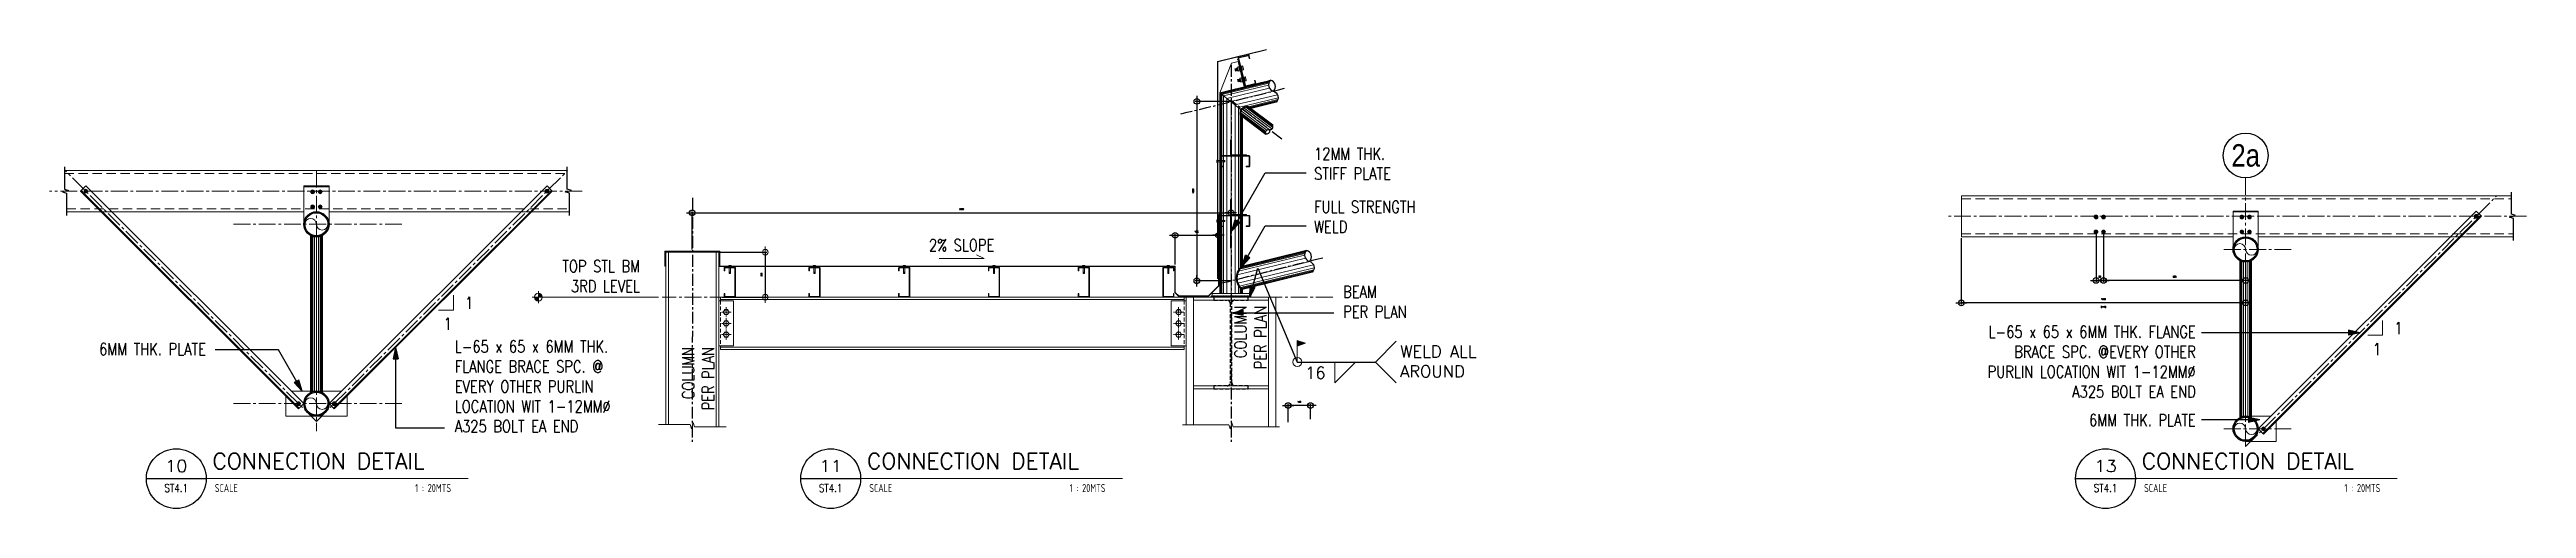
# Model space of a CAD drawing. Header units: millimetres. Extents: x 0 to 437400, y -7936 to 73710.
# Drawn here: x 29210 to 45763, y -5224 to -2152 of the extents above; entities that cross this region are included whole.
import ezdxf
from ezdxf.enums import TextEntityAlignment as Align

# ---------------------------------------------------------------- set-up
doc = ezdxf.new("R2010")
doc.units = ezdxf.units.MM
doc.header["$LTSCALE"] = 10
doc.header["$MEASUREMENT"] = 0
doc.set_wipeout_variables(frame=1)
for name, pattern in [('CENTER', [50.8, 31.75, -6.35, 6.35, -6.35]), ('CENTER2', [1.125, 0.75, -0.125, 0.125, -0.125]), ('DOT', [6.35, 0, -6.35]), ('HIDDEN', [0.375, 0.25, -0.125]), ('PHANTOM2', [1.25, 0.625, -0.125, 0.125, -0.125, 0.125, -0.125])]:
    doc.linetypes.add(name, pattern=pattern)
for name, color, linetype, lineweight in [('.1 - NUMBER 9', 9, 'Continuous', 9), ('BOLT', 33, 'Continuous', 20), ('BOLT HOLES', 2, 'Continuous', 5), ('CEE STEEL PURLINS', 46, 'Continuous', 15), ('GUTTER', 1, 'Continuous', 15), ('HATCH', 8, 'Continuous', 5), ('HATCH 000', 251, 'Continuous', 5), ('OUTLINE', 1, 'HIDDEN', 15), ('S-ANNO-DIMS', 1, 'Continuous', 5), ('S-Anno-Symb', 143, 'PHANTOM2', 13), ('S-Anno-Text', 52, 'Continuous', 15), ('S-ANNO-WELD', 1, 'Continuous', 9), ('S-BEAM', 5, 'Continuous', 30), ('S-BEAM-IDEN', 2, 'Continuous', 9), ('S-BRACE', 2, 'Continuous', 9), ('S-DETL-FAST', 40, 'Continuous', 9), ('S-DETL-LN03', 3, 'Continuous', 9), ('S_Bolt', 9, 'Continuous', 9), ('S_BOLTS', 252, 'Continuous', 9), ('S_GRID LINES', 252, 'Continuous', 5), ('S_STEEL PLATE', 2, 'Continuous', 15), ('S_STEEL TRUSS', 5, 'Continuous', 30), ('TEXT', 2, 'Continuous', 20), ('WOUT', 251, 'DOT', 5)]:
    doc.layers.add(name, color=color, linetype=linetype, lineweight=lineweight)
for name, color, linetype in [('A-ANNO_DIM', 1, 'Continuous'), ('A-NEW', 240, 'Continuous'), ('A_LINE', 1, 'Continuous'), ('TARGET-MAIN', 1, 'Continuous')]:
    doc.layers.add(name, color=color, linetype=linetype)
doc.layers.add('GUIDE 000', color=3, linetype='Continuous', lineweight=0, plot=False)
doc.layers.add('GUIDE 001', color=214, linetype='Continuous', lineweight=0, plot=False)
doc.styles.add('1', font='simplex.shx', dxfattribs={"width": 0.8, "height": 20})
doc.styles.add('ARCHITEXT', font='architxt.shx', dxfattribs={"width": 0.85})
doc.styles.add('ARIALNW', font='ARIALN.TTF')
doc.styles.add('ROMANS', font='romans.shx', dxfattribs={"width": 0.8, "height": 10})
doc.styles.add('ROMANSX', font='ROMANS.shx', dxfattribs={"height": 0.09375})
doc.styles.add('SIMPLEX', font='SIMPLEX.shx', dxfattribs={"width": 1.1})
doc.dimstyles.new('DDIM 20', dxfattribs={"dimtxt": 70, "dimasz": 0.5, "dimexe": 10, "dimexo": 10, "dimgap": 20, "dimtad": 1, "dimdec": 0, "dimrnd": 1, "dimdsep": 46, "dimtxsty": 'ROMANS', "dimblk1": 'ESCADIM_ARW', "dimblk2": 'ESCADIM_ARW', "dimsah": 1, "dimcen": 5, "dimclrd": 1, "dimclre": 1, "dimclrt": 52, "dimadec": 0, "dimazin": 0, "dimtfac": 1, "dimtdec": 0, "dimtofl": 0, "dimtmove": 0, "dimatfit": 3, "dimldrblk": 'ESCADIM_ARW', "dimfxl": 1, "dimtolj": 1, "dimtzin": 0, "dimarcsym": 0})
doc.dimstyles.new('ESCA_ARW$7', dxfattribs={"dimtxt": 200, "dimasz": 1, "dimexe": 100, "dimexo": 100, "dimgap": 100, "dimtad": 1, "dimdec": 0, "dimrnd": 1, "dimdsep": 46, "dimtxsty": '1', "dimblk1": 'dim_arw', "dimblk2": 'dim_arw', "dimsah": 1, "dimcen": 50, "dimclrd": 1, "dimclre": 256, "dimclrt": 52, "dimadec": 0, "dimazin": 0, "dimtfac": 1, "dimtofl": 0, "dimtmove": 0, "dimatfit": 3, "dimldrblk": 'dim_arw', "dimfxl": 1, "dimtolj": 1, "dimtzin": 0, "dimarcsym": 0})

msp = doc.modelspace()

# ---------------------------------------------------------------- texts
at = {"layer": 'S-Anno-Text', "char_height": 80}
for s, insert, width, attachment_point, style in [('12MM THK.\\PSTIFF PLATE', (37660.61045, -3023.21937), 1928.9779984, 7, '1'), ('FULL STRENGTH\\PWELD', (37660.61045, -3378.51804), 1928.9779984, 7, '1'), ('2% SLOPE', (35305.40458, -3501.77546), 1137.371747, 8, '1'), ('BEAM\\PPER PLAN', (37854.42876, -3947.05427), 1928.9779984, 7, '1'), ('WELD ALL \\PAROUND', (38235.31401, -4239.49419), 784.7087266, 4, 'ROMANSX'), ('\\pi235.45;L-65 x 65 x 6MM THK. FLANGE\\P\\pi468.6;BRACE SPC. @EVERY OTHER \\P\\pi280.79;PURLIN LOCATION WIT 1-12MM∅ \\P\\pi915.44;A325 BOLT EA END', (43552.54915, -4241.92302), 3082.1471258, 6, '1'), ('16', (37738.06077, -4316.16603), 550.3323274, 6, 'ROMANSX'), ('6MM THK. PLATE', (43552.54915, -4672.33872), 1928.9779984, 9, '1')]:
    msp.add_mtext(s, dxfattribs=dict(at, insert=insert, width=width, attachment_point=attachment_point, style=style))
at = {"layer": 'S-Anno-Text', "char_height": 80, "width": 1928.9779984, "attachment_point": 9, "rotation": 90, "style": '1'}
for insert in [(37341.74034, -3866.78254), (33651.76034, -4141.48779)]:
    msp.add_mtext('COLUMN\\PPER PLAN', dxfattribs=dict(at, insert=insert))
at = {"layer": 'TEXT', "insert": (43886.11703, -2862), "char_height": 150.00001, "width": 943.4511231, "attachment_point": 5, "style": 'ARIALNW'}
msp.add_mtext('2a', dxfattribs=at)

# ---------------------------------------------------------------- blocks, each defined once
blk = doc.blocks.new('TARGET-DWGLABEL')
at = {"layer": 'TARGET-MAIN'}
blk.add_line((-7.5, 0), (7.5, 0), dxfattribs=at)
blk.add_circle((0, 0), 7.5, dxfattribs=at)
at = {"layer": 'TARGET-MAIN', "color": 2, "style": 'ARCHITEXT', "width": 0.85}
blk.add_text('SCALE', height=2, dxfattribs=at).set_placement((9.66, -2.36), align=Align.MIDDLE_LEFT)
at = {"layer": 'TARGET-MAIN', "color": 6, "style": 'ARCHITEXT', "width": 0.85}
blk.add_attdef('DRAWING_TITLE', text='', height=5, dxfattribs=at).set_placement((9.08, 4.41), align=Align.MIDDLE_LEFT)
at = {"layer": 'TARGET-MAIN', "color": 4, "style": 'ARCHITEXT', "width": 0.85}
blk.add_attdef('DWG_NO.', text='', height=3, dxfattribs=at).set_placement((0, 3.17), align=Align.MIDDLE_CENTER)
at = {"layer": 'TARGET-MAIN', "color": 3, "style": 'ARCHITEXT', "width": 0.85}
blk.add_attdef('SHT_NO.', text='', height=2, dxfattribs=at).set_placement((-0.02, -2.36), align=Align.MIDDLE_CENTER)
at = {"layer": 'TARGET-MAIN', "color": 2, "style": 'ARCHITEXT', "width": 0.85}
blk.add_attdef('SCALE', text='', height=2, dxfattribs=at).set_placement((69.6, -2.36), align=Align.MIDDLE_RIGHT)
blk = doc.blocks.new('A$C2DA53F6D')
blk.add_circle((0, -17), 18.9)
at = {"color": 1}
for radius in [9, 6.03]:
    blk.add_circle((0, -17), radius, dxfattribs=at)
at = {"layer": 'GUIDE 000'}
blk.add_point((0, -17), dxfattribs=at)
at = {"layer": 'S_Bolt', "color": 9, "linetype": 'Continuous', "ltscale": 0.5}
blk.add_lwpolyline([(-14, -25), (-14, -8), (0, 0), (14, -8), (14, -25), (0, -33)], close=True, dxfattribs=at)
at = {"layer": 'S_Bolt', "color": 251, "linetype": 'Continuous', "ltscale": 0.5}
blk.add_circle((0, -17), 14.4, dxfattribs=at)
blk = doc.blocks.new('dim_arw')
h = blk.add_hatch(color=256)
h.paths.add_polyline_path([(-126, 29), (0, 0), (-126, -29, -0.115681), (-133, 0, -0.115681)])
h.paths.add_polyline_path([(-249, 58), (-126, 29, 0.115681), (-133, 0, 0.115681), (-126, -29), (-249, -58)])
for p, q in [((0, 0), (-249, 58)), ((-249, 58), (-249, -58)), ((0, 0), (-249, -58))]:
    blk.add_line(p, q)
blk = doc.blocks.new('ESCADIM_ARW')
at = {"color": 9}
blk.add_line((75, 0), (-75, 0), dxfattribs=at)
blk.add_circle((0, 0), 37.5, dxfattribs=at)
blk = doc.blocks.new('*D114')
at = {"layer": 'A-ANNO_DIM', "color": 1, "lineweight": -2, "transparency": 16777216}
for p, q in [((42936, -3383), (42936, -3708)), ((43886, -3583), (43886, -3708)), ((43886, -3698), (42937, -3698))]:
    blk.add_line(p, q, dxfattribs=at)
at = {"layer": 'Defpoints', "color": 0, "transparency": 16777216}
for p in [(42936, -3373), (43886, -3573), (42936, -3698)]:
    blk.add_point(p, dxfattribs=at)
at = {"layer": 'A-ANNO_DIM', "color": 1, "lineweight": -2, "transparency": 16777216, "xscale": 0.5, "yscale": 0.5, "zscale": 0.5, "rotation": 180}
blk.add_blockref('ESCADIM_ARW', (42936, -3698), dxfattribs=at)
at = {"layer": 'A-ANNO_DIM', "color": 1, "lineweight": -2, "transparency": 16777216, "xscale": 0.5, "yscale": 0.5, "zscale": 0.5}
blk.add_blockref('ESCADIM_ARW', (43886, -3698), dxfattribs=at)
at = {"layer": 'A-ANNO_DIM', "color": 52, "transparency": 16777216, "insert": (43411, -3673), "char_height": 10, "attachment_point": 5, "style": 'ROMANS'}
blk.add_mtext('\\A1;950', dxfattribs=at)
blk = doc.blocks.new('*D115')
at = {"layer": 'A-ANNO_DIM', "color": 1, "lineweight": -2, "transparency": 16777216}
for p, q in [((42886, -3383), (42886, -3708)), ((42936, -3383), (42936, -3708)), ((42887, -3698), (42936, -3698))]:
    blk.add_line(p, q, dxfattribs=at)
at = {"layer": 'Defpoints', "color": 0, "transparency": 16777216}
for p in [(42886, -3373), (42936, -3373), (42936, -3698)]:
    blk.add_point(p, dxfattribs=at)
at = {"layer": 'A-ANNO_DIM', "color": 1, "lineweight": -2, "transparency": 16777216, "xscale": 0.5, "yscale": 0.5, "zscale": 0.5, "rotation": 180}
blk.add_blockref('ESCADIM_ARW', (42886, -3698), dxfattribs=at)
at = {"layer": 'A-ANNO_DIM', "color": 1, "lineweight": -2, "transparency": 16777216, "xscale": 0.5, "yscale": 0.5, "zscale": 0.5}
blk.add_blockref('ESCADIM_ARW', (42936, -3698), dxfattribs=at)
at = {"layer": 'A-ANNO_DIM', "color": 52, "transparency": 16777216, "insert": (42911, -3673), "char_height": 10, "attachment_point": 5, "style": 'ROMANS'}
blk.add_mtext('\\A1;50', dxfattribs=at)
blk = doc.blocks.new('*D116')
at = {"layer": 'A-ANNO_DIM', "color": 1, "lineweight": -2, "transparency": 16777216}
for p, q in [((41986, -3416), (41986, -3858)), ((43886, -3583), (43886, -3858)), ((43886, -3848), (41987, -3848))]:
    blk.add_line(p, q, dxfattribs=at)
at = {"layer": 'Defpoints', "color": 0, "transparency": 16777216}
for p in [(41986, -3406), (43886, -3573), (41986, -3848)]:
    blk.add_point(p, dxfattribs=at)
at = {"layer": 'A-ANNO_DIM', "color": 1, "lineweight": -2, "transparency": 16777216, "xscale": 0.5, "yscale": 0.5, "zscale": 0.5, "rotation": 180}
blk.add_blockref('ESCADIM_ARW', (41986, -3848), dxfattribs=at)
at = {"layer": 'A-ANNO_DIM', "color": 1, "lineweight": -2, "transparency": 16777216, "xscale": 0.5, "yscale": 0.5, "zscale": 0.5}
blk.add_blockref('ESCADIM_ARW', (43886, -3848), dxfattribs=at)
at = {"layer": 'A-ANNO_DIM', "color": 52, "transparency": 16777216, "char_height": 10, "attachment_point": 5, "style": 'ROMANS'}
for s, insert in [('\\A1;(MAX)', (42936, -3876)), ('\\A1;1900', (42936, -3823))]:
    blk.add_mtext(s, dxfattribs=dict(at, insert=insert))
blk = doc.blocks.new('*D118')
at = {"layer": 'A-ANNO_DIM', "color": 1, "lineweight": -2, "transparency": 16777216}
for p, q in [((37487, -4647), (37487, -4525)), ((37636, -4535), (37487, -4535)), ((37637, -4625), (37637, -4525))]:
    blk.add_line(p, q, dxfattribs=at)
at = {"layer": 'Defpoints', "color": 0, "transparency": 16777216}
for p in [(37487, -4535), (37487, -4657), (37637, -4635)]:
    blk.add_point(p, dxfattribs=at)
at = {"layer": 'A-ANNO_DIM', "color": 1, "lineweight": -2, "transparency": 16777216, "xscale": 0.5, "yscale": 0.5, "zscale": 0.5, "rotation": 180}
blk.add_blockref('ESCADIM_ARW', (37487, -4535), dxfattribs=at)
at = {"layer": 'A-ANNO_DIM', "color": 1, "lineweight": -2, "transparency": 16777216, "xscale": 0.5, "yscale": 0.5, "zscale": 0.5}
blk.add_blockref('ESCADIM_ARW', (37637, -4535), dxfattribs=at)
at = {"layer": 'A-ANNO_DIM', "color": 52, "transparency": 16777216, "insert": (37562, -4510), "char_height": 10, "attachment_point": 5, "style": 'ROMANS'}
blk.add_mtext('\\A1;150', dxfattribs=at)
blk = doc.blocks.new('Elev_Pnt')
at = {"layer": 'S-Anno-Symb'}
h = blk.add_hatch(color=1, dxfattribs=at)
h.paths.add_polyline_path([(0, 110, 0.414214), (-110, 0), (0, 0)])
h.paths.add_polyline_path([(110, 0), (0, 0), (0, -110, 0.414214)])
at = {"layer": 'S-Anno-Symb', "color": 1, "linetype": 'Continuous'}
for p, q in [((0, -170), (0, 170)), ((-170, 0), (170, 0))]:
    blk.add_line(p, q, dxfattribs=at)
blk.add_circle((0, 0), 110, dxfattribs=at)
blk = doc.blocks.new('*U10')
at = {"layer": 'S-ANNO-WELD'}
blk.add_lwpolyline([(0, 0), (0, -0.162), (0.162, 0)], dxfattribs=at)
blk = doc.blocks.new('EXT', base_point=(6.578, 3.66))
for p, q in [((6.573, 3.67), (6.583, 3.67)), ((6.573, 3.67), (6.573, 3.66)), ((6.583, 3.67), (6.573, 3.67)), ((6.573, 3.666), (6.583, 3.666)), ((6.573, 3.663), (6.583, 3.663)), ((6.573, 3.66), (6.583, 3.66)), ((6.575, 3.668), (6.582, 3.668)), ((6.575, 3.665), (6.582, 3.665)), ((6.575, 3.661), (6.582, 3.661)), ((6.583, 3.66), (6.583, 3.67))]:
    blk.add_line(p, q)
blk = doc.blocks.new('BOLT', base_point=(6.579, 3.6798))
for p, q in [((6.571, 3.6847), (6.571, 3.6798)), ((6.575, 3.6847), (6.571, 3.6847)), ((6.575, 3.6858), (6.573, 3.6858)), ((6.575, 3.6798), (6.575, 3.6858)), ((6.575, 3.6858), (6.583, 3.6858)), ((6.575, 3.6847), (6.583, 3.6847)), ((6.585, 3.6858), (6.583, 3.6858)), ((6.583, 3.6798), (6.583, 3.6858)), ((6.587, 3.6847), (6.583, 3.6847)), ((6.587, 3.6798), (6.587, 3.6847))]:
    blk.add_line(p, q)
for centre, radius, start, end in [((6.573, 3.6833), 0.00241, 33.96962, 146.03038), ((6.579, 3.6777), 0.00805, 60.20585, 119.79415), ((6.585, 3.6833), 0.00241, 33.96962, 146.03038)]:
    blk.add_arc(centre, radius, start, end)
blk = doc.blocks.new('NUT20')
for p, q in [((0.0185, 0.0045), (-0.0185, 0.0045)), ((-0.0185, 0.0045), (-0.0185, 0)), ((-0.0185, 0), (0.0185, 0)), ((0.0185, 0), (0.0185, 0.0045))]:
    blk.add_line(p, q)
for name, p, xscale, yscale, zscale in [('BOLT', (0, 0.0045), 2.125, 2.666666666666667, 2.125), ('EXT', (0, 0.0205), 2, 2, 2)]:
    blk.add_blockref(name, p, dxfattribs=dict(xscale=xscale, yscale=yscale, zscale=zscale))
blk = doc.blocks.new('*D119')
at = {"layer": 'A-ANNO_DIM', "color": 1, "lineweight": -2, "transparency": 16777216}
for p, q in [((37103, -2500), (36867, -2500)), ((36877, -2501), (36877, -3700)), ((37103, -3700), (36867, -3700))]:
    blk.add_line(p, q, dxfattribs=at)
at = {"layer": 'Defpoints', "color": 0, "transparency": 16777216}
for p in [(37113, -2500), (36877, -3700), (37113, -3700)]:
    blk.add_point(p, dxfattribs=at)
at = {"layer": 'A-ANNO_DIM', "color": 1, "lineweight": -2, "transparency": 16777216, "xscale": 0.5, "yscale": 0.5, "zscale": 0.5}
for p, rotation in [((36877, -2500), 90), ((36877, -3700), 270)]:
    blk.add_blockref('ESCADIM_ARW', p, dxfattribs=dict(at, rotation=rotation))
at = {"layer": 'A-ANNO_DIM', "color": 52, "transparency": 16777216, "insert": (36852, -3100), "char_height": 10, "attachment_point": 5, "rotation": 90, "style": 'ROMANS'}
blk.add_mtext('\\A1;1200', dxfattribs=at)
blk = doc.blocks.new('HBOLTP')
at = {"color": 0, "linetype": 'ByBlock'}
blk.add_lwpolyline([(-0.25, 0.43), (-0.5, 0), (-0.25, -0.43), (0.25, -0.43), (0.5, 0), (0.25, 0.43)], close=True, dxfattribs=at)
blk.add_circle((0, 0), 0.433, dxfattribs=at)
blk = doc.blocks.new('*D120')
at = {"layer": 'A-ANNO_DIM', "color": 1, "lineweight": -2, "transparency": 16777216}
for p, q in [((36732, -3592), (36732, -3386)), ((36733, -3396), (37022, -3396)), ((37022, -3592), (37022, -3386))]:
    blk.add_line(p, q, dxfattribs=at)
at = {"layer": 'Defpoints', "color": 0, "transparency": 16777216}
for p in [(37022, -3396), (36732, -3602), (37022, -3602)]:
    blk.add_point(p, dxfattribs=at)
at = {"layer": 'A-ANNO_DIM', "color": 1, "lineweight": -2, "transparency": 16777216, "xscale": 0.5, "yscale": 0.5, "zscale": 0.5, "rotation": 180}
blk.add_blockref('ESCADIM_ARW', (36732, -3396), dxfattribs=at)
at = {"layer": 'A-ANNO_DIM', "color": 1, "lineweight": -2, "transparency": 16777216, "xscale": 0.5, "yscale": 0.5, "zscale": 0.5}
blk.add_blockref('ESCADIM_ARW', (37022, -3396), dxfattribs=at)
at = {"layer": 'A-ANNO_DIM', "color": 52, "transparency": 16777216, "insert": (36877, -3371), "char_height": 10, "attachment_point": 5, "style": 'ROMANS'}
blk.add_mtext('\\A1;VER.', dxfattribs=at)
blk = doc.blocks.new('*D121')
at = {"layer": 'A-ANNO_DIM', "color": 1, "lineweight": -2, "transparency": 16777216}
for p, q in [((33505, -3491), (33505, -3236)), ((33506, -3246), (37105, -3246)), ((37105, -3483), (37105, -3236))]:
    blk.add_line(p, q, dxfattribs=at)
at = {"layer": 'Defpoints', "color": 0, "transparency": 16777216}
for p in [(37105, -3246), (33505, -3501), (37105, -3493)]:
    blk.add_point(p, dxfattribs=at)
at = {"layer": 'A-ANNO_DIM', "color": 1, "lineweight": -2, "transparency": 16777216, "xscale": 0.5, "yscale": 0.5, "zscale": 0.5, "rotation": 180}
blk.add_blockref('ESCADIM_ARW', (33505, -3246), dxfattribs=at)
at = {"layer": 'A-ANNO_DIM', "color": 1, "lineweight": -2, "transparency": 16777216, "xscale": 0.5, "yscale": 0.5, "zscale": 0.5}
blk.add_blockref('ESCADIM_ARW', (37105, -3246), dxfattribs=at)
at = {"layer": 'A-ANNO_DIM', "color": 52, "transparency": 16777216, "insert": (35305, -3221), "char_height": 10, "attachment_point": 5, "style": 'ROMANS'}
blk.add_mtext('\\A1;3600', dxfattribs=at)
blk = doc.blocks.new('*D122')
at = {"layer": 'Defpoints', "color": 0, "transparency": 16777216}
for p in [(33682, -3509), (33694, -3810), (33993, -3810)]:
    blk.add_point(p, dxfattribs=at)
at = {"layer": 'S-BEAM-IDEN', "color": 1, "lineweight": -2, "transparency": 16777216}
for p, q in [((33692, -3509), (34003, -3509)), ((33993, -3510), (33993, -3809)), ((33704, -3810), (34003, -3810))]:
    blk.add_line(p, q, dxfattribs=at)
at = {"layer": 'S-BEAM-IDEN', "color": 1, "lineweight": -2, "transparency": 16777216, "xscale": 0.5, "yscale": 0.5, "zscale": 0.5}
for p, rotation in [((33993, -3509), 90), ((33993, -3810), 270)]:
    blk.add_blockref('ESCADIM_ARW', p, dxfattribs=dict(at, rotation=rotation))
at = {"layer": 'S-BEAM-IDEN', "color": 52, "transparency": 16777216, "insert": (33968, -3660), "char_height": 10, "attachment_point": 5, "rotation": 90, "style": 'ROMANS'}
blk.add_mtext('\\A1;300', dxfattribs=at)

# ---------------------------------------------------------------- dimensions: what is measured, and where the dimension line sits
at = {"layer": 'A-ANNO_DIM'}
dim = msp.add_linear_dim(base=(36877.40458, -3700.13829), p1=(37112.61203, -2500.13829), p2=(37112.61203, -3700.13829), angle=90, dimstyle='DDIM 20', dxfattribs=at)
dim.commit()
dim.dimension.update_dxf_attribs({"geometry": '*D119', "text_midpoint": (36852.40458, -3100.13829)})
dim = msp.add_linear_dim(base=(37105.40458, -3245.67609), p1=(33505.40458, -3501.42116), p2=(37105.40458, -3493.42116), dimstyle='DDIM 20', dxfattribs=at)
dim.commit()
dim.dimension.update_dxf_attribs({"geometry": '*D121', "text_midpoint": (35305.40458, -3220.67609)})
dim = msp.add_linear_dim(base=(37022.40458, -3395.67609), p1=(36732.40458, -3601.77546), p2=(37022.40458, -3601.77546), text='VER.', dimstyle='DDIM 20', dxfattribs=at)
dim.commit()
dim.dimension.update_dxf_attribs({"geometry": '*D120', "text_midpoint": (36877.40458, -3370.67609)})
dim = msp.add_linear_dim(base=(42936.11703, -3698.4635), p1=(42886.11703, -3372.76083), p2=(42936.11703, -3372.76083), angle=180, dimstyle='DDIM 20', dxfattribs=at)
dim.commit()
dim.dimension.update_dxf_attribs({"geometry": '*D115', "text_midpoint": (42911.11703, -3698.4635), "dimtype": 160})
dim = msp.add_linear_dim(base=(37486.56247, -4534.877), p1=(37636.56247, -4634.877), p2=(37486.56247, -4657.32704), dimstyle='DDIM 20', dxfattribs=at)
dim.commit()
dim.dimension.update_dxf_attribs({"geometry": '*D118', "text_midpoint": (37561.56247, -4534.877), "dimtype": 160})
at = {"layer": 'S-BEAM-IDEN'}
dim = msp.add_linear_dim(base=(33993.36634, -3809.911), p1=(33681.80758, -3509.42116), p2=(33693.80758, -3809.911), angle=90, dimstyle='DDIM 20', dxfattribs=at)
dim.commit()
dim.dimension.update_dxf_attribs({"geometry": '*D122', "text_midpoint": (33968.36634, -3659.66608)})

# ---------------------------------------------------------------- hatches: boundary and pattern name
at = {"layer": 'HATCH'}
h = msp.add_hatch(dxfattribs=at)
h.set_pattern_fill('ANSI37', color=256, scale=15, angle=30, style=0)
h.set_pattern_definition([(75, (26743.0086, -4755.6506), (-1.81111092, 0.4852857), []), (165, (26743.0086, -4755.6506), (-0.4852857, -1.81111092), [])])
h.paths.add_polyline_path([(37243.14865, -2545.74857), (37242.80812, -2545.49047), (37236.5388, -2547.01262), (37236.88339, -2547.2738)])
h.paths.add_polyline_path([(37242.80812, -2545.49047), (37241.15645, -2544.23862), (37234.88707, -2545.76072), (37236.5388, -2547.01262)])
h.paths.add_polyline_path([(37241.15645, -2544.23862), (37238.76775, -2542.42814), (37232.49828, -2543.95017), (37234.88707, -2545.76072)])
h.paths.add_polyline_path([(37233.94255, -2538.77095), (37227.67292, -2540.29286), (37232.49828, -2543.95017), (37238.76775, -2542.42814)])
h.paths.add_polyline_path([(37229.73828, -2535.58438, 0.0183085982), (37226.39574, -2534.45684), (37213.93515, -2537.48066, -0.0792988445), (37227.30914, -2540.01714), (37227.67292, -2540.29286), (37233.94255, -2538.77095)])
h.paths.add_polyline_path([(37226.39574, -2534.45684, 0.2696646654), (37179.31077, -2545.88299), (37191.77136, -2542.85917, -0.1344174796), (37213.93515, -2537.48066)])
h.paths.add_polyline_path([(37191.77136, -2542.85917), (37179.31077, -2545.88299, 0.0200288053), (37176.63598, -2548.6643), (37180.63406, -2551.69459, -0.0828646386)])
h.paths.add_polyline_path([(37180.63406, -2551.69459), (37176.63598, -2548.6643, 0.0384014952), (37172.16885, -2554.55202), (37176.11973, -2557.65638, -0.0433727957)])
h.paths.add_polyline_path([(37172.16885, -2554.55202, 0.0059489985), (37171.55942, -2555.52321), (37171.55942, -2567.44252, -0.062748065), (37176.11973, -2557.65638)])
h.paths.add_polyline_path([(37171.55942, -2555.52321, 0.0836053827), (37165.599, -2570.37388), (37165.599, -2590.92019, 0.0179979492), (37166.45978, -2594.27944), (37171.55942, -2598.14464), (37171.55942, -2591.87075), (37170.83033, -2591.31815, -0.1410329061), (37171.55942, -2567.44252)])
h.paths.add_polyline_path([(37165.599, -2570.37388, 0.1078414908), (37165.599, -2590.92019)])
h.paths.add_polyline_path([(37176.24888, -2595.42505), (37171.55942, -2591.87075), (37171.55942, -2598.14464), (37176.24888, -2601.69894)])
h.paths.add_polyline_path([(37178.57061, -2597.18477), (37176.24888, -2595.42505), (37176.24888, -2601.69894), (37178.57061, -2603.45866)])
h.paths.add_polyline_path([(37180.17602, -2598.40158), (37178.57061, -2597.18477), (37178.57061, -2603.45866), (37180.17602, -2604.67546)])
h.paths.add_polyline_path([(37180.40458, -2598.57481), (37180.17602, -2598.40158), (37180.17602, -2604.67546), (37180.40458, -2604.8487)])
h = msp.add_hatch(dxfattribs=at)
h.set_pattern_fill('ANSI37', color=256, scale=15, angle=30, style=0)
h.set_pattern_definition([(75, (-7078.5954, -8277.911), (-1.811110924, 0.48528571), []), (165, (-7078.5954, -8277.911), (-0.48528571, -1.811110924), [])])
h.paths.add_polyline_path([(37180.40458, -3598.37988), (37180.17602, -3598.43629), (37180.17602, -3603.7298, -0.0007406366), (37180.40458, -3603.52991)])
h.paths.add_polyline_path([(37180.17602, -3598.43629), (37178.57061, -3598.83252), (37178.57061, -3605.1682, -0.0052579036), (37180.17602, -3603.7298)])
h.paths.add_polyline_path([(37178.57061, -3598.83252), (37178.04588, -3598.96202, 0.0055436959), (37176.24888, -3600.52797), (37176.24888, -3607.36024, -0.0077888686), (37178.57061, -3605.1682)])
h.paths.add_polyline_path([(37176.24888, -3600.52797, 0.0150205437), (37171.55942, -3604.96661), (37171.55942, -3612.23992, -0.0165122476), (37176.24888, -3607.36024)])
h.paths.add_polyline_path([(37165.599, -3619.5117), (37165.599, -3611.47105, 0.0452103452), (37154.47967, -3627.36772), (37154.47967, -3638.31887, -0.0534443022)])
h.paths.add_polyline_path([(37154.47967, -3638.31887), (37154.47967, -3627.36772, 0.1593971242), (37140.94688, -3692.82169, -0.0000202828), (37145.83984, -3691.57015, -0.1339491557)])
h.paths.add_polyline_path([(37145.83984, -3691.57015, 0.0000202828), (37140.94688, -3692.82169, 0.1022946387), (37154.47967, -3734.19306), (37154.47967, -3723.24191, -0.0805962586)])
h.paths.add_polyline_path([(37154.47967, -3723.24191), (37154.47967, -3734.19306, 0.0452103452), (37165.599, -3750.08973), (37165.599, -3742.04908, -0.0534443022)])
h.paths.add_polyline_path([(37165.599, -3742.04908), (37165.599, -3750.08973, 0.0205270776), (37171.55942, -3756.59417), (37171.55942, -3749.32086, -0.022946302)])
h.paths.add_polyline_path([(37176.24888, -3754.20054, -0.0165122476), (37171.55942, -3749.32086), (37171.55942, -3756.59417, 0.0150205437), (37176.24888, -3761.03281)])
h.paths.add_polyline_path([(37178.57061, -3756.39258, -0.0077888686), (37176.24888, -3754.20054), (37176.24888, -3761.03281, 0.0071427517), (37178.57061, -3763.04299)])
h.paths.add_polyline_path([(37180.17602, -3757.83098, -0.0052579036), (37178.57061, -3756.39258), (37178.57061, -3763.04299, 0.0016536377), (37179.11625, -3763.49887), (37180.17602, -3763.23731)])
h.paths.add_polyline_path([(37180.40458, -3758.03087, -0.0007406366), (37180.17602, -3757.83098), (37180.17602, -3763.23731), (37180.40458, -3763.1809)])
h = msp.add_hatch(dxfattribs=at)
h.set_pattern_fill('ANSI37', color=256, scale=20, style=0)
h.set_pattern_definition([(45, (-7084.5954, -8277.911), (-1.76776695, 1.76776695), []), (135, (-7084.5954, -8277.911), (-1.76776695, -1.76776695), [])])
h.paths.add_polyline_path([(37230.40458, -3799.911), (37105.40458, -3799.911), (37105.40458, -3809.911), (37230.40458, -3809.911)])
h.paths.add_polyline_path([(37230.40458, -3799.911), (37230.40458, -3809.911), (37240.40458, -3809.911, 0.4142135624)])
edge = h.paths.add_edge_path()
edge.add_arc((36980.40458, -3809.911), 10, 90, 180)
edge.add_line((36970.40458, -3809.911), (37105.40458, -3809.911))
edge.add_line((37105.40458, -3809.911), (37105.40458, -3799.911))
edge.add_line((37105.40458, -3799.911), (36980.40458, -3799.911))
at = {"layer": 'HATCH 000'}
h = msp.add_hatch(color=33, dxfattribs=at)
edge = h.paths.add_edge_path()
edge.add_line((37230.61074, -2212.16765), (37226.2775, -2194.69841))
edge.add_arc((37220.45004, -2196.14391), 6.00407, 13.931007254, 103.931007253)
edge.add_line((37219.00454, -2190.31645), (37157.86065, -2205.47889))
edge.add_arc((37159.30615, -2211.30635), 6.00407, 103.931007252, 193.931007252)
edge.add_line((37153.47868, -2212.75185), (37198.77098, -2395.34575))
edge.add_arc((37204.59845, -2393.90025), 6.00407, 193.931007253, 283.931007253)
edge.add_line((37206.04395, -2399.72771), (37267.21219, -2384.55922))
edge.add_arc((37265.76669, -2378.73176), 6.00407, 283.931007252, 373.931007252)
edge.add_line((37271.59416, -2377.28626), (37267.26092, -2359.81702))
edge.add_line((37267.26092, -2359.81702), (37263.37595, -2360.78069))
edge.add_line((37263.37595, -2360.78069), (37267.70918, -2378.24992))
edge.add_arc((37265.76669, -2378.73176), 2.00136, -76.068992748, 13.931007252, ccw=False)
edge.add_line((37266.24853, -2380.67424), (37205.08028, -2395.84273))
edge.add_arc((37204.59845, -2393.90025), 2.00136, 193.931007253, 283.931007253, ccw=False)
edge.add_line((37202.65596, -2394.38208), (37157.36366, -2211.78819))
edge.add_arc((37159.30615, -2211.30635), 2.00136, 103.931007253, 193.931007253, ccw=False)
edge.add_line((37158.82431, -2209.36387), (37219.96821, -2194.20142))
edge.add_arc((37220.45004, -2196.14391), 2.00136, 13.931007253, 103.931007252, ccw=False)
edge.add_line((37222.39253, -2195.66208), (37226.72576, -2213.13132))
edge.add_line((37226.72576, -2213.13132), (37230.61074, -2212.16765))
h = msp.add_hatch(color=33, dxfattribs=at)
edge = h.paths.add_edge_path()
edge.add_line((37206.5378, -2937.61619), (37224.53645, -2937.61501))
edge.add_arc((37224.53605, -2931.61094), 6.00407, 270.003754737, 360.003754736)
edge.add_line((37230.54012, -2931.61055), (37230.54013, -2868.61471))
edge.add_arc((37224.53606, -2868.61511), 6.00407, 0.003754736, 90.003754735)
edge.add_line((37224.53567, -2862.61104), (37036.40826, -2862.62337))
edge.add_arc((37036.40865, -2868.62744), 6.00407, 90.003754737, 180.003754736)
edge.add_line((37030.40458, -2868.62783), (37030.40458, -2931.64876))
edge.add_arc((37036.40865, -2931.64836), 6.00407, 180.003754736, 270.003754735)
edge.add_line((37036.40904, -2937.65243), (37054.40769, -2937.65125))
edge.add_line((37054.40769, -2937.65125), (37054.40743, -2933.64854))
edge.add_line((37054.40743, -2933.64854), (37036.40878, -2933.64972))
edge.add_arc((37036.40865, -2931.64836), 2.00136, 180.003754736, 270.003754736, ccw=False)
edge.add_line((37034.4073, -2931.64849), (37034.4073, -2868.62757))
edge.add_arc((37036.40865, -2868.62744), 2.00136, 90.003754736, 180.003754736, ccw=False)
edge.add_line((37036.40852, -2866.62608), (37224.53593, -2866.61375))
edge.add_arc((37224.53606, -2868.61511), 2.00136, 0.003754736, 90.003754736, ccw=False)
edge.add_line((37226.53741, -2868.61498), (37226.53741, -2931.61081))
edge.add_arc((37224.53605, -2931.61094), 2.00136, -89.996245264, 0.003754736, ccw=False)
edge.add_line((37224.53618, -2933.6123), (37206.53754, -2933.61348))
edge.add_line((37206.53754, -2933.61348), (37206.5378, -2937.61619))
h = msp.add_hatch(color=33, dxfattribs=at)
edge = h.paths.add_edge_path()
edge.add_line((37206.5378, -3337.61619), (37224.53645, -3337.61501))
edge.add_arc((37224.53605, -3331.61094), 6.00407, 270.003754737, 360.003754736)
edge.add_line((37230.54012, -3331.61055), (37230.54013, -3268.61471))
edge.add_arc((37224.53606, -3268.61511), 6.00407, 0.003754736, 90.003754735)
edge.add_line((37224.53567, -3262.61104), (37036.40826, -3262.62337))
edge.add_arc((37036.40865, -3268.62744), 6.00407, 90.003754737, 180.003754736)
edge.add_line((37030.40458, -3268.62783), (37030.40458, -3331.64876))
edge.add_arc((37036.40865, -3331.64836), 6.00407, 180.003754736, 270.003754735)
edge.add_line((37036.40904, -3337.65243), (37054.40769, -3337.65125))
edge.add_line((37054.40769, -3337.65125), (37054.40743, -3333.64854))
edge.add_line((37054.40743, -3333.64854), (37036.40878, -3333.64972))
edge.add_arc((37036.40865, -3331.64836), 2.00136, 180.003754736, 270.003754736, ccw=False)
edge.add_line((37034.4073, -3331.64849), (37034.4073, -3268.62757))
edge.add_arc((37036.40865, -3268.62744), 2.00136, 90.003754736, 180.003754736, ccw=False)
edge.add_line((37036.40852, -3266.62608), (37224.53593, -3266.61375))
edge.add_arc((37224.53606, -3268.61511), 2.00136, 0.003754736, 90.003754736, ccw=False)
edge.add_line((37226.53741, -3268.61498), (37226.53741, -3331.61081))
edge.add_arc((37224.53605, -3331.61094), 2.00136, -89.996245264, 0.003754736, ccw=False)
edge.add_line((37224.53618, -3333.6123), (37206.53754, -3333.61348))
edge.add_line((37206.53754, -3333.61348), (37206.5378, -3337.61619))
h = msp.add_hatch(color=33, dxfattribs=at)
edge = h.paths.add_edge_path()
edge.add_line((33718.84265, -3633.77778), (33718.84383, -3615.77913))
edge.add_arc((33724.84789, -3615.77953), 6.00407, 89.996245264, 179.996245263, ccw=False)
edge.add_line((33724.84829, -3609.77546), (33787.84412, -3609.77546))
edge.add_arc((33787.84373, -3615.77952), 6.00407, -0.003754735, 89.996245264, ccw=False)
edge.add_line((33793.84779, -3615.77992), (33793.83546, -3803.90732))
edge.add_arc((33787.8314, -3803.90693), 6.00407, 269.996245264, 359.996245263, ccw=False)
edge.add_line((33787.831, -3809.911), (33724.81008, -3809.911))
edge.add_arc((33724.81047, -3803.90693), 6.00407, 179.996245265, 269.996245264, ccw=False)
edge.add_line((33718.80641, -3803.90654), (33718.80758, -3785.90789))
edge.add_line((33718.80758, -3785.90789), (33722.8103, -3785.90815))
edge.add_line((33722.8103, -3785.90815), (33722.80912, -3803.9068))
edge.add_arc((33724.81047, -3803.90693), 2.00136, 179.996245264, 269.996245264)
edge.add_line((33724.81034, -3805.90829), (33787.83127, -3805.90829))
edge.add_arc((33787.8314, -3803.90693), 2.00136, 269.996245264, 359.996245264)
edge.add_line((33789.83275, -3803.90706), (33789.84508, -3615.77965))
edge.add_arc((33787.84373, -3615.77952), 2.00136, 359.996245264, 449.996245264)
edge.add_line((33787.84386, -3613.77817), (33724.84802, -3613.77817))
edge.add_arc((33724.84789, -3615.77953), 2.00136, 89.996245264, 179.996245264)
edge.add_line((33722.84654, -3615.7794), (33722.84536, -3633.77804))
edge.add_line((33722.84536, -3633.77804), (33718.84265, -3633.77778))
h = msp.add_hatch(color=33, dxfattribs=at)
edge = h.paths.add_edge_path()
edge.add_line((34284.12006, -3633.77778), (34284.12124, -3615.77913))
edge.add_arc((34290.12531, -3615.77953), 6.00407, 89.996245264, 179.996245263, ccw=False)
edge.add_line((34290.1257, -3609.77546), (34353.12153, -3609.77546))
edge.add_arc((34353.12114, -3615.77952), 6.00407, -0.003754735, 89.996245264, ccw=False)
edge.add_line((34359.12521, -3615.77992), (34359.11288, -3803.90732))
edge.add_arc((34353.10881, -3803.90693), 6.00407, 269.996245264, 359.996245263, ccw=False)
edge.add_line((34353.10842, -3809.911), (34290.08749, -3809.911))
edge.add_arc((34290.08788, -3803.90693), 6.00407, 179.996245265, 269.996245264, ccw=False)
edge.add_line((34284.08382, -3803.90654), (34284.085, -3785.90789))
edge.add_line((34284.085, -3785.90789), (34288.08771, -3785.90815))
edge.add_line((34288.08771, -3785.90815), (34288.08653, -3803.9068))
edge.add_arc((34290.08788, -3803.90693), 2.00136, 179.996245264, 269.996245264)
edge.add_line((34290.08775, -3805.90829), (34353.10868, -3805.90829))
edge.add_arc((34353.10881, -3803.90693), 2.00136, 269.996245264, 359.996245264)
edge.add_line((34355.11017, -3803.90706), (34355.12249, -3615.77965))
edge.add_arc((34353.12114, -3615.77952), 2.00136, 359.996245264, 449.996245264)
edge.add_line((34353.12127, -3613.77817), (34290.12544, -3613.77817))
edge.add_arc((34290.12531, -3615.77953), 2.00136, 89.996245264, 179.996245264)
edge.add_line((34288.12395, -3615.7794), (34288.12277, -3633.77804))
edge.add_line((34288.12277, -3633.77804), (34284.12006, -3633.77778))
h = msp.add_hatch(color=33, dxfattribs=at)
edge = h.paths.add_edge_path()
edge.add_line((34884.12006, -3633.77778), (34884.12124, -3615.77913))
edge.add_arc((34890.12531, -3615.77953), 6.00407, 89.996245264, 179.996245263, ccw=False)
edge.add_line((34890.1257, -3609.77546), (34953.12153, -3609.77546))
edge.add_arc((34953.12114, -3615.77952), 6.00407, -0.003754735, 89.996245264, ccw=False)
edge.add_line((34959.12521, -3615.77992), (34959.11288, -3803.90732))
edge.add_arc((34953.10881, -3803.90693), 6.00407, 269.996245264, 359.996245263, ccw=False)
edge.add_line((34953.10842, -3809.911), (34890.08749, -3809.911))
edge.add_arc((34890.08788, -3803.90693), 6.00407, 179.996245265, 269.996245264, ccw=False)
edge.add_line((34884.08382, -3803.90654), (34884.085, -3785.90789))
edge.add_line((34884.085, -3785.90789), (34888.08771, -3785.90815))
edge.add_line((34888.08771, -3785.90815), (34888.08653, -3803.9068))
edge.add_arc((34890.08788, -3803.90693), 2.00136, 179.996245264, 269.996245264)
edge.add_line((34890.08775, -3805.90829), (34953.10868, -3805.90829))
edge.add_arc((34953.10881, -3803.90693), 2.00136, 269.996245264, 359.996245264)
edge.add_line((34955.11017, -3803.90706), (34955.12249, -3615.77965))
edge.add_arc((34953.12114, -3615.77952), 2.00136, 359.996245264, 449.996245264)
edge.add_line((34953.12127, -3613.77817), (34890.12544, -3613.77817))
edge.add_arc((34890.12531, -3615.77953), 2.00136, 89.996245264, 179.996245264)
edge.add_line((34888.12395, -3615.7794), (34888.12277, -3633.77804))
edge.add_line((34888.12277, -3633.77804), (34884.12006, -3633.77778))
h = msp.add_hatch(color=33, dxfattribs=at)
edge = h.paths.add_edge_path()
edge.add_line((35484.12006, -3633.77778), (35484.12124, -3615.77913))
edge.add_arc((35490.12531, -3615.77953), 6.00407, 89.996245264, 179.996245263, ccw=False)
edge.add_line((35490.1257, -3609.77546), (35553.12153, -3609.77546))
edge.add_arc((35553.12114, -3615.77952), 6.00407, -0.003754735, 89.996245264, ccw=False)
edge.add_line((35559.12521, -3615.77992), (35559.11288, -3803.90732))
edge.add_arc((35553.10881, -3803.90693), 6.00407, 269.996245264, 359.996245263, ccw=False)
edge.add_line((35553.10842, -3809.911), (35490.08749, -3809.911))
edge.add_arc((35490.08788, -3803.90693), 6.00407, 179.996245265, 269.996245264, ccw=False)
edge.add_line((35484.08382, -3803.90654), (35484.085, -3785.90789))
edge.add_line((35484.085, -3785.90789), (35488.08771, -3785.90815))
edge.add_line((35488.08771, -3785.90815), (35488.08653, -3803.9068))
edge.add_arc((35490.08788, -3803.90693), 2.00136, 179.996245264, 269.996245264)
edge.add_line((35490.08775, -3805.90829), (35553.10868, -3805.90829))
edge.add_arc((35553.10881, -3803.90693), 2.00136, 269.996245264, 359.996245264)
edge.add_line((35555.11017, -3803.90706), (35555.12249, -3615.77965))
edge.add_arc((35553.12114, -3615.77952), 2.00136, 359.996245264, 449.996245264)
edge.add_line((35553.12127, -3613.77817), (35490.12544, -3613.77817))
edge.add_arc((35490.12531, -3615.77953), 2.00136, 89.996245264, 179.996245264)
edge.add_line((35488.12395, -3615.7794), (35488.12277, -3633.77804))
edge.add_line((35488.12277, -3633.77804), (35484.12006, -3633.77778))
h = msp.add_hatch(color=33, dxfattribs=at)
edge = h.paths.add_edge_path()
edge.add_line((36084.12006, -3633.77778), (36084.12124, -3615.77913))
edge.add_arc((36090.12531, -3615.77953), 6.00407, 89.996245264, 179.996245263, ccw=False)
edge.add_line((36090.1257, -3609.77546), (36153.12153, -3609.77546))
edge.add_arc((36153.12114, -3615.77952), 6.00407, -0.003754735, 89.996245264, ccw=False)
edge.add_line((36159.12521, -3615.77992), (36159.11288, -3803.90732))
edge.add_arc((36153.10881, -3803.90693), 6.00407, 269.996245264, 359.996245263, ccw=False)
edge.add_line((36153.10842, -3809.911), (36090.08749, -3809.911))
edge.add_arc((36090.08788, -3803.90693), 6.00407, 179.996245265, 269.996245264, ccw=False)
edge.add_line((36084.08382, -3803.90654), (36084.085, -3785.90789))
edge.add_line((36084.085, -3785.90789), (36088.08771, -3785.90815))
edge.add_line((36088.08771, -3785.90815), (36088.08653, -3803.9068))
edge.add_arc((36090.08788, -3803.90693), 2.00136, 179.996245264, 269.996245264)
edge.add_line((36090.08775, -3805.90829), (36153.10868, -3805.90829))
edge.add_arc((36153.10881, -3803.90693), 2.00136, 269.996245264, 359.996245264)
edge.add_line((36155.11017, -3803.90706), (36155.12249, -3615.77965))
edge.add_arc((36153.12114, -3615.77952), 2.00136, 359.996245264, 449.996245264)
edge.add_line((36153.12127, -3613.77817), (36090.12544, -3613.77817))
edge.add_arc((36090.12531, -3615.77953), 2.00136, 89.996245264, 179.996245264)
edge.add_line((36088.12395, -3615.7794), (36088.12277, -3633.77804))
edge.add_line((36088.12277, -3633.77804), (36084.12006, -3633.77778))
h = msp.add_hatch(color=33, dxfattribs=at)
edge = h.paths.add_edge_path()
edge.add_line((36724.40458, -3633.77778), (36724.40341, -3615.77913))
edge.add_arc((36718.39934, -3615.77953), 6.00407, 0.003754737, 90.003754736)
edge.add_line((36718.39895, -3609.77546), (36655.40311, -3609.77546))
edge.add_arc((36655.40351, -3615.77952), 6.00407, 90.003754736, 180.003754735)
edge.add_line((36649.39944, -3615.77992), (36649.41177, -3803.90732))
edge.add_arc((36655.41583, -3803.90693), 6.00407, 180.003754737, 270.003754736)
edge.add_line((36655.41623, -3809.911), (36718.43715, -3809.911))
edge.add_arc((36718.43676, -3803.90693), 6.00407, 270.003754736, 360.003754735)
edge.add_line((36724.44083, -3803.90654), (36724.43965, -3785.90789))
edge.add_line((36724.43965, -3785.90789), (36720.43694, -3785.90815))
edge.add_line((36720.43694, -3785.90815), (36720.43812, -3803.9068))
edge.add_arc((36718.43676, -3803.90693), 2.00136, -89.996245264, 0.003754736, ccw=False)
edge.add_line((36718.43689, -3805.90829), (36655.41597, -3805.90829))
edge.add_arc((36655.41583, -3803.90693), 2.00136, 180.003754736, 270.003754736, ccw=False)
edge.add_line((36653.41448, -3803.90706), (36653.40215, -3615.77965))
edge.add_arc((36655.40351, -3615.77952), 2.00136, 90.003754736, 180.003754736, ccw=False)
edge.add_line((36655.40337, -3613.77817), (36718.39921, -3613.77817))
edge.add_arc((36718.39934, -3615.77953), 2.00136, 0.003754736, 90.003754736, ccw=False)
edge.add_line((36720.40069, -3615.7794), (36720.40187, -3633.77804))
edge.add_line((36720.40187, -3633.77804), (36724.40458, -3633.77778))

# ---------------------------------------------------------------- linework, layer by layer
at = {"layer": '.1 - NUMBER 9', "color": 1}
for points in [[(33731.80758, -4676.75625), (33519.35911, -4676.75625), (33510.20309, -4648.96214), (33500.72102, -4690.65331), (33491.565, -4662.85919), (33279.00158, -4662.85919)], [(37430.40458, -4677.85905), (37119.30164, -4677.85905), (37110.14562, -4650.06494), (37100.66355, -4691.75611), (37091.50753, -4663.96199), (36780.40458, -4663.96199)]]:
    msp.add_lwpolyline(points, dxfattribs=at)
at = {"color": 1}
for points in [[(32683.81694, -3262.9135), (32683.81694, -3114.31056), (32656.02283, -3105.15453), (32697.714, -3095.67246), (32669.91989, -3086.51644), (32669.91989, -2937.9135)], [(45676.49977, -3431.1885), (45676.49977, -3282.58556), (45648.70565, -3273.42953), (45690.39683, -3263.94746), (45662.60271, -3254.79144), (45662.60271, -3106.1885)]]:
    msp.add_lwpolyline(points, dxfattribs=at)
msp.add_circle((43886.11703, -2862), 150)
at = {"layer": 'A-NEW', "color": 253, "linetype": 'CENTER', "ltscale": 0.25}
for p, q in [((37105.40458, -2256.11253), (37105.40458, -4777.85905)), ((33505.90458, -3145.67609), (33505.40458, -4777.85905))]:
    msp.add_line(p, q, dxfattribs=at)
msp.add_lwpolyline([(37444.66097, -2751.80991), (37101.35623, -2491.60713)], dxfattribs=at)
for centre, radius, start, end in [((29254.30229, 29175.26468), 32635.62755, 283.313513461, 284.573827165), ((52569.46765, -64001.34402), 62250.75999, 103.8022411527, 104.4395250789)]:
    msp.add_arc(centre, radius, start, end, dxfattribs=at)
at = {"layer": 'A_LINE', "color": 1, "lineweight": 13}
for p, q in [((29856.95463, -5023.99999), (32006.76088, -5023.99999)), ((34230.50146, -5023.99999), (36380.30771, -5023.99999)), ((42749.63746, -5023.99999), (44899.44371, -5023.99999))]:
    msp.add_line(p, q, dxfattribs=at)
at = {"layer": 'BOLT', "color": 253}
for p, q in [((37010.89037, -2895.04213), (37010.89037, -2899.29013)), ((37010.89037, -2899.29013), (37013.46637, -2899.29013)), ((37013.46637, -2900.98645), (37010.89037, -2900.98645)), ((37010.89037, -2900.98645), (37010.89037, -2905.23445)), ((37013.46637, -2899.29013), (37013.46637, -2900.98645)), ((37014.37837, -2892.24229), (37013.69037, -2892.24229)), ((37014.37837, -2908.03429), (37013.69037, -2908.03429)), ((37014.37837, -2908.03429), (37014.37837, -2892.24229)), ((37015.13037, -2896.13829), (37063.37837, -2896.13829)), ((37063.37837, -2904.13829), (37015.13037, -2904.13829)), ((37056.37837, -2896.13829), (37056.37837, -2904.13829)), ((37063.37837, -2896.13829), (37064.37837, -2897.13829)), ((37063.37837, -2896.13829), (37063.37837, -2904.13829)), ((37064.37837, -2903.13829), (37063.37837, -2904.13829)), ((37064.37837, -2897.13829), (37064.37837, -2903.13829)), ((37010.91658, -3295.04213), (37010.91658, -3299.29013)), ((37010.91658, -3299.29013), (37013.49258, -3299.29013)), ((37013.49258, -3300.98645), (37010.91658, -3300.98645)), ((37010.91658, -3300.98645), (37010.91658, -3305.23445)), ((37013.49258, -3299.29013), (37013.49258, -3300.98645)), ((37014.40458, -3292.24229), (37013.71658, -3292.24229)), ((37014.40458, -3308.03429), (37013.71658, -3308.03429)), ((37014.40458, -3308.03429), (37014.40458, -3292.24229)), ((37015.15658, -3296.13829), (37063.40458, -3296.13829)), ((37063.40458, -3304.13829), (37015.15658, -3304.13829)), ((37056.40458, -3296.13829), (37056.40458, -3304.13829)), ((37063.40458, -3296.13829), (37064.40458, -3297.13829)), ((37063.40458, -3296.13829), (37063.40458, -3304.13829)), ((37064.40458, -3303.13829), (37063.40458, -3304.13829)), ((37064.40458, -3297.13829), (37064.40458, -3303.13829)), ((33748.4596, -3600.77546), (33748.4596, -3600.08746)), ((33748.4596, -3600.77546), (33764.2516, -3600.77546)), ((33755.50744, -3597.28746), (33751.25944, -3597.28746)), ((33752.3556, -3649.77546), (33752.3556, -3601.52746)), ((33755.50744, -3599.86346), (33755.50744, -3597.28746)), ((33757.20376, -3599.86346), (33755.50744, -3599.86346)), ((33757.20376, -3597.28746), (33757.20376, -3599.86346)), ((33761.45176, -3597.28746), (33757.20376, -3597.28746)), ((33760.3556, -3601.52746), (33760.3556, -3649.77546)), ((33764.2516, -3600.77546), (33764.2516, -3600.08746)), ((34313.73701, -3600.8125), (34313.73701, -3600.1245)), ((34313.73701, -3600.8125), (34329.52901, -3600.8125)), ((34320.78485, -3597.3245), (34316.53685, -3597.3245)), ((34317.63301, -3649.8125), (34317.63301, -3601.5645)), ((34320.78485, -3599.9005), (34320.78485, -3597.3245)), ((34322.48117, -3599.9005), (34320.78485, -3599.9005)), ((34322.48117, -3597.3245), (34322.48117, -3599.9005)), ((34326.72917, -3597.3245), (34322.48117, -3597.3245)), ((34325.63301, -3601.5645), (34325.63301, -3649.8125)), ((34329.52901, -3600.8125), (34329.52901, -3600.1245)), ((34913.73701, -3600.85182), (34913.73701, -3600.16382)), ((34913.73701, -3600.85182), (34929.52901, -3600.85182)), ((34920.78485, -3597.36382), (34916.53685, -3597.36382)), ((34917.63301, -3649.85182), (34917.63301, -3601.60382)), ((34920.78485, -3599.93982), (34920.78485, -3597.36382)), ((34922.48117, -3599.93982), (34920.78485, -3599.93982)), ((34922.48117, -3597.36382), (34922.48117, -3599.93982)), ((34926.72917, -3597.36382), (34922.48117, -3597.36382)), ((34925.63301, -3601.60382), (34925.63301, -3649.85182)), ((34929.52901, -3600.85182), (34929.52901, -3600.16382)), ((35513.73701, -3600.89114), (35513.73701, -3600.20314)), ((35513.73701, -3600.89114), (35529.52901, -3600.89114)), ((35520.78485, -3597.40314), (35516.53685, -3597.40314)), ((35517.63301, -3649.89114), (35517.63301, -3601.64314)), ((35520.78485, -3599.97914), (35520.78485, -3597.40314)), ((35522.48117, -3599.97914), (35520.78485, -3599.97914)), ((35522.48117, -3597.40314), (35522.48117, -3599.97914)), ((35526.72917, -3597.40314), (35522.48117, -3597.40314)), ((35525.63301, -3601.64314), (35525.63301, -3649.89114)), ((35529.52901, -3600.89114), (35529.52901, -3600.20314)), ((36113.73701, -3600.93046), (36113.73701, -3600.24246)), ((36113.73701, -3600.93046), (36129.52901, -3600.93046)), ((36120.78485, -3597.44246), (36116.53685, -3597.44246)), ((36117.63301, -3649.93046), (36117.63301, -3601.68246)), ((36120.78485, -3600.01846), (36120.78485, -3597.44246)), ((36122.48117, -3600.01846), (36120.78485, -3600.01846)), ((36122.48117, -3597.44246), (36122.48117, -3600.01846)), ((36126.72917, -3597.44246), (36122.48117, -3597.44246)), ((36125.63301, -3601.68246), (36125.63301, -3649.93046)), ((36129.52901, -3600.93046), (36129.52901, -3600.24246)), ((36678.99563, -3600.77546), (36678.99563, -3600.08746)), ((36694.78763, -3600.77546), (36678.99563, -3600.77546)), ((36681.79547, -3597.28746), (36686.04347, -3597.28746)), ((36682.89163, -3601.52746), (36682.89163, -3649.77546)), ((36686.04347, -3597.28746), (36686.04347, -3599.86346)), ((36686.04347, -3599.86346), (36687.73979, -3599.86346)), ((36687.73979, -3599.86346), (36687.73979, -3597.28746)), ((36687.73979, -3597.28746), (36691.98779, -3597.28746)), ((36690.89163, -3649.77546), (36690.89163, -3601.52746)), ((36694.78763, -3600.77546), (36694.78763, -3600.08746)), ((33760.3556, -3642.77546), (33752.3556, -3642.77546)), ((33760.3556, -3649.77546), (33752.3556, -3649.77546)), ((33753.3556, -3650.77546), (33752.3556, -3649.77546)), ((33759.3556, -3650.77546), (33753.3556, -3650.77546)), ((33760.3556, -3649.77546), (33759.3556, -3650.77546)), ((34325.63301, -3642.8125), (34317.63301, -3642.8125)), ((34325.63301, -3649.8125), (34317.63301, -3649.8125)), ((34318.63301, -3650.8125), (34317.63301, -3649.8125)), ((34324.63301, -3650.8125), (34318.63301, -3650.8125)), ((34325.63301, -3649.8125), (34324.63301, -3650.8125)), ((34925.63301, -3642.85182), (34917.63301, -3642.85182)), ((34925.63301, -3649.85182), (34917.63301, -3649.85182)), ((34918.63301, -3650.85182), (34917.63301, -3649.85182)), ((34924.63301, -3650.85182), (34918.63301, -3650.85182)), ((34925.63301, -3649.85182), (34924.63301, -3650.85182)), ((35525.63301, -3642.89114), (35517.63301, -3642.89114)), ((35525.63301, -3649.89114), (35517.63301, -3649.89114)), ((35518.63301, -3650.89114), (35517.63301, -3649.89114)), ((35524.63301, -3650.89114), (35518.63301, -3650.89114)), ((35525.63301, -3649.89114), (35524.63301, -3650.89114)), ((36125.63301, -3642.93046), (36117.63301, -3642.93046)), ((36125.63301, -3649.93046), (36117.63301, -3649.93046)), ((36118.63301, -3650.93046), (36117.63301, -3649.93046)), ((36124.63301, -3650.93046), (36118.63301, -3650.93046)), ((36125.63301, -3649.93046), (36124.63301, -3650.93046)), ((36682.89163, -3642.77546), (36690.89163, -3642.77546)), ((36682.89163, -3649.77546), (36683.89163, -3650.77546)), ((36682.89163, -3649.77546), (36690.89163, -3649.77546)), ((36683.89163, -3650.77546), (36689.89163, -3650.77546)), ((36689.89163, -3650.77546), (36690.89163, -3649.77546))]:
    msp.add_line(p, q, dxfattribs=at)
at = {"layer": 'BOLT', "color": 253, "linetype": 'HIDDEN'}
for p, q in [((37056.37837, -2897.13829), (37063.37837, -2897.13829)), ((37056.37837, -2903.13829), (37063.37837, -2903.13829)), ((37056.40458, -3297.13829), (37063.40458, -3297.13829)), ((37056.40458, -3303.13829), (37063.40458, -3303.13829)), ((33753.3556, -3642.77546), (33753.3556, -3649.77546)), ((33759.3556, -3642.77546), (33759.3556, -3649.77546)), ((34318.63301, -3642.8125), (34318.63301, -3649.8125)), ((34324.63301, -3642.8125), (34324.63301, -3649.8125)), ((34918.63301, -3642.85182), (34918.63301, -3649.85182)), ((34924.63301, -3642.85182), (34924.63301, -3649.85182)), ((35518.63301, -3642.89114), (35518.63301, -3649.89114)), ((35524.63301, -3642.89114), (35524.63301, -3649.89114)), ((36118.63301, -3642.93046), (36118.63301, -3649.93046)), ((36124.63301, -3642.93046), (36124.63301, -3649.93046)), ((36683.89163, -3642.77546), (36683.89163, -3649.77546)), ((36689.89163, -3642.77546), (36689.89163, -3649.77546))]:
    msp.add_line(p, q, dxfattribs=at)
at = {"layer": 'BOLT', "color": 253}
for centre, radius, start, end in [((37013.69277, -2905.23189), 2.8024, 180.0527, 269.951), ((37013.69277, -2895.04469), 2.80237, 90.04836, 179.947), ((37015.14461, -2904.89413), 0.76632, 99.48614, 179.7091), ((37015.14461, -2895.38245), 0.7663, 180.2898, 260.5137), ((37013.71898, -3305.23189), 2.8024, 180.0527, 269.951), ((37013.71898, -3295.04469), 2.80237, 90.04836, 179.947), ((37015.17082, -3304.89413), 0.76632, 99.48614, 179.7091), ((37015.17082, -3295.38245), 0.7663, 180.2898, 260.5137), ((33751.262, -3600.08986), 2.8024, 90.0527, 179.951), ((33751.59976, -3601.5417), 0.76632, 9.48614, 89.7091), ((33761.11144, -3601.5417), 0.7663, 90.2898, 170.5137), ((33761.4492, -3600.08986), 2.80237, 0.04836, 89.947), ((34316.53941, -3600.1269), 2.8024, 90.0527, 179.951), ((34316.87717, -3601.57874), 0.76632, 9.48614, 89.7091), ((34326.38885, -3601.57874), 0.7663, 90.2898, 170.5137), ((34326.72661, -3600.1269), 2.80237, 0.04836, 89.947), ((34916.53941, -3600.16622), 2.8024, 90.0527, 179.951), ((34916.87717, -3601.61806), 0.76632, 9.48614, 89.7091), ((34926.38885, -3601.61806), 0.7663, 90.2898, 170.5137), ((34926.72661, -3600.16622), 2.80237, 0.04836, 89.947), ((35516.53941, -3600.20554), 2.8024, 90.0527, 179.951), ((35516.87717, -3601.65738), 0.76632, 9.48614, 89.7091), ((35526.38885, -3601.65738), 0.7663, 90.2898, 170.5137), ((35526.72661, -3600.20554), 2.80237, 0.04836, 89.947), ((36116.53941, -3600.24486), 2.8024, 90.0527, 179.951), ((36116.87717, -3601.6967), 0.76632, 9.48614, 89.7091), ((36126.38885, -3601.6967), 0.7663, 90.2898, 170.5137), ((36126.72661, -3600.24486), 2.80237, 0.04836, 89.947), ((36681.79803, -3600.08986), 2.80237, 90.053, 179.95164), ((36682.13579, -3601.5417), 0.7663, 9.4863, 89.7102), ((36691.64747, -3601.5417), 0.76632, 90.2909, 170.51386), ((36691.98523, -3600.08986), 2.8024, 0.049, 89.947300001)]:
    msp.add_arc(centre, radius, start, end, dxfattribs=at)
at = {"layer": 'BOLT HOLES'}
for centre in [(42886.11703, -3272.76083), (42936.11703, -3272.76083), (43861.11703, -3272.76083), (42886.11703, -3372.76083), (42936.11703, -3372.76083), (43861.11703, -3372.76083)]:
    msp.add_circle(centre, 8, dxfattribs=at)
at = {"layer": 'CEE STEEL PURLINS'}
for p, q in [((29310, -2962.9135), (32669.91989, -2962.9135)), ((41986.11703, -3131.1885), (45662.60271, -3131.1885)), ((41986.11703, -3131.1885), (41986.11703, -3406.1885)), ((41986.11703, -3406.1885), (43801.97953, -3406.1885))]:
    msp.add_line(p, q, dxfattribs=at)
for points in [[(37230.61074, -2212.16765), (37226.2775, -2194.69841, 0.4142135624), (37219.00454, -2190.31645), (37157.86065, -2205.47889, 0.4142135624), (37153.47868, -2212.75185), (37198.77098, -2395.34575, 0.4142135624), (37206.04395, -2399.72771), (37267.21219, -2384.55922, 0.4142135624), (37271.59416, -2377.28626), (37267.26092, -2359.81702), (37263.37595, -2360.78069), (37267.70918, -2378.24992, -0.4142135624), (37266.24853, -2380.67424), (37205.08028, -2395.84273, -0.4142135624), (37202.65596, -2394.38208), (37157.36366, -2211.78819, -0.4142135624), (37158.82431, -2209.36387), (37219.96821, -2194.20142, -0.4142135624), (37222.39253, -2195.66208), (37226.72576, -2213.13132), (37230.61074, -2212.16765)], [(37206.5378, -2937.61619), (37224.53645, -2937.61501, 0.4142135624), (37230.54012, -2931.61055), (37230.54013, -2868.61471, 0.4142135624), (37224.53567, -2862.61104), (37036.40826, -2862.62337, 0.4142135624), (37030.40458, -2868.62783), (37030.40458, -2931.64876, 0.4142135624), (37036.40904, -2937.65243), (37054.40769, -2937.65125), (37054.40743, -2933.64854), (37036.40878, -2933.64972, -0.4142135624), (37034.4073, -2931.64849), (37034.4073, -2868.62757, -0.4142135624), (37036.40852, -2866.62608), (37224.53593, -2866.61375, -0.4142135624), (37226.53741, -2868.61498), (37226.53741, -2931.61081, -0.4142135624), (37224.53618, -2933.6123), (37206.53754, -2933.61348), (37206.5378, -2937.61619)], [(37206.5378, -3337.61619), (37224.53645, -3337.61501, 0.4142135624), (37230.54012, -3331.61055), (37230.54013, -3268.61471, 0.4142135624), (37224.53567, -3262.61104), (37036.40826, -3262.62337, 0.4142135624), (37030.40458, -3268.62783), (37030.40458, -3331.64876, 0.4142135624), (37036.40904, -3337.65243), (37054.40769, -3337.65125), (37054.40743, -3333.64854), (37036.40878, -3333.64972, -0.4142135624), (37034.4073, -3331.64849), (37034.4073, -3268.62757, -0.4142135624), (37036.40852, -3266.62608), (37224.53593, -3266.61375, -0.4142135624), (37226.53741, -3268.61498), (37226.53741, -3331.61081, -0.4142135624), (37224.53618, -3333.6123), (37206.53754, -3333.61348), (37206.5378, -3337.61619)], [(33718.84265, -3633.77778), (33718.84383, -3615.77913, -0.4142135624), (33724.84829, -3609.77546), (33787.84412, -3609.77546, -0.4142135624), (33793.84779, -3615.77992), (33793.83546, -3803.90732, -0.4142135624), (33787.831, -3809.911), (33724.81008, -3809.911, -0.4142135624), (33718.80641, -3803.90654), (33718.80758, -3785.90789), (33722.8103, -3785.90815), (33722.80912, -3803.9068, 0.4142135624), (33724.81034, -3805.90829), (33787.83127, -3805.90829, 0.4142135624), (33789.83275, -3803.90706), (33789.84508, -3615.77965, 0.4142135624), (33787.84386, -3613.77817), (33724.84802, -3613.77817, 0.4142135624), (33722.84654, -3615.7794), (33722.84536, -3633.77804), (33718.84265, -3633.77778)], [(34284.12006, -3633.77778), (34284.12124, -3615.77913, -0.4142135624), (34290.1257, -3609.77546), (34353.12153, -3609.77546, -0.4142135624), (34359.12521, -3615.77992), (34359.11288, -3803.90732, -0.4142135624), (34353.10842, -3809.911), (34290.08749, -3809.911, -0.4142135624), (34284.08382, -3803.90654), (34284.085, -3785.90789), (34288.08771, -3785.90815), (34288.08653, -3803.9068, 0.4142135624), (34290.08775, -3805.90829), (34353.10868, -3805.90829, 0.4142135624), (34355.11017, -3803.90706), (34355.12249, -3615.77965, 0.4142135624), (34353.12127, -3613.77817), (34290.12544, -3613.77817, 0.4142135624), (34288.12395, -3615.7794), (34288.12277, -3633.77804), (34284.12006, -3633.77778)], [(34884.12006, -3633.77778), (34884.12124, -3615.77913, -0.4142135624), (34890.1257, -3609.77546), (34953.12153, -3609.77546, -0.4142135624), (34959.12521, -3615.77992), (34959.11288, -3803.90732, -0.4142135624), (34953.10842, -3809.911), (34890.08749, -3809.911, -0.4142135624), (34884.08382, -3803.90654), (34884.085, -3785.90789), (34888.08771, -3785.90815), (34888.08653, -3803.9068, 0.4142135624), (34890.08775, -3805.90829), (34953.10868, -3805.90829, 0.4142135624), (34955.11017, -3803.90706), (34955.12249, -3615.77965, 0.4142135624), (34953.12127, -3613.77817), (34890.12544, -3613.77817, 0.4142135624), (34888.12395, -3615.7794), (34888.12277, -3633.77804), (34884.12006, -3633.77778)], [(35484.12006, -3633.77778), (35484.12124, -3615.77913, -0.4142135624), (35490.1257, -3609.77546), (35553.12153, -3609.77546, -0.4142135624), (35559.12521, -3615.77992), (35559.11288, -3803.90732, -0.4142135624), (35553.10842, -3809.911), (35490.08749, -3809.911, -0.4142135624), (35484.08382, -3803.90654), (35484.085, -3785.90789), (35488.08771, -3785.90815), (35488.08653, -3803.9068, 0.4142135624), (35490.08775, -3805.90829), (35553.10868, -3805.90829, 0.4142135624), (35555.11017, -3803.90706), (35555.12249, -3615.77965, 0.4142135624), (35553.12127, -3613.77817), (35490.12544, -3613.77817, 0.4142135624), (35488.12395, -3615.7794), (35488.12277, -3633.77804), (35484.12006, -3633.77778)], [(36084.12006, -3633.77778), (36084.12124, -3615.77913, -0.4142135624), (36090.1257, -3609.77546), (36153.12153, -3609.77546, -0.4142135624), (36159.12521, -3615.77992), (36159.11288, -3803.90732, -0.4142135624), (36153.10842, -3809.911), (36090.08749, -3809.911, -0.4142135624), (36084.08382, -3803.90654), (36084.085, -3785.90789), (36088.08771, -3785.90815), (36088.08653, -3803.9068, 0.4142135624), (36090.08775, -3805.90829), (36153.10868, -3805.90829, 0.4142135624), (36155.11017, -3803.90706), (36155.12249, -3615.77965, 0.4142135624), (36153.12127, -3613.77817), (36090.12544, -3613.77817, 0.4142135624), (36088.12395, -3615.7794), (36088.12277, -3633.77804), (36084.12006, -3633.77778)], [(36724.40458, -3633.77778), (36724.40341, -3615.77913, 0.4142135624), (36718.39895, -3609.77546), (36655.40311, -3609.77546, 0.4142135624), (36649.39944, -3615.77992), (36649.41177, -3803.90732, 0.4142135624), (36655.41623, -3809.911), (36718.43715, -3809.911, 0.4142135624), (36724.44083, -3803.90654), (36724.43965, -3785.90789), (36720.43694, -3785.90815), (36720.43812, -3803.9068, -0.4142135624), (36718.43689, -3805.90829), (36655.41597, -3805.90829, -0.4142135624), (36653.41448, -3803.90706), (36653.40215, -3615.77965, -0.4142135624), (36655.40337, -3613.77817), (36718.39921, -3613.77817, -0.4142135624), (36720.40069, -3615.7794), (36720.40187, -3633.77804), (36724.40458, -3633.77778)]]:
    msp.add_lwpolyline(points, format="xyb", dxfattribs=at)
at = {"layer": 'GUIDE 001'}
for p in [(37148.92241, -2221.1219), (37152.03318, -2206.92439), (37224.832, -2188.87095), (37106.64061, -2430.62231), (37180.71886, -2418.71547), (37200.21648, -2401.17321), (37273.03966, -2383.11372), (37357.22656, -2653.56515)]:
    msp.add_point(p, dxfattribs=at)
at = {"layer": 'GUTTER'}
for points in [[(37342.93464, -2154.43285), (37017.40458, -2235.1577), (37017.40458, -3684.08257), (37015.40458, -3684.08257), (37015.40458, -2233.59309), (37342.45326, -2152.49165)], [(33323.00158, -3603.42116), (33323.00158, -3503.42116), (33687.80758, -3503.42116), (33687.80758, -3603.77546), (36730.40458, -3603.77546), (36730.40458, -3778.911), (36755.40458, -3803.911), (36955.40458, -3803.911), (37024.40458, -3734.911), (37024.40458, -3262.62337), (37042.08225, -3244.9457), (37040.66804, -3243.53149), (37022.40458, -3261.79494), (37022.40458, -3734.08257), (36954.57616, -3801.911), (36756.23301, -3801.911), (36732.40458, -3778.08257), (36732.40458, -3601.77546), (33689.80758, -3601.77546), (33689.80758, -3501.42116), (33321.00158, -3501.42116), (33321.00158, -3603.42116), (33323.00158, -3603.42116)]]:
    msp.add_lwpolyline(points, dxfattribs=at)
at = {"layer": 'HATCH', "color": 250}
for p, q in [((37366.96569, -2361.45668), (37030.35239, -2443.12159)), ((37176.11973, -2557.65638), (37030.40458, -2443.1626)), ((37030.63315, -3785.33183), (37030.63315, -2443.34219)), ((37365.25021, -2363.52446), (37031.95907, -2444.38402)), ((37032.23856, -3784.911), (37032.23856, -2444.60363)), ((37363.19159, -2366.41247), (37034.28263, -2446.20972)), ((37034.56029, -3784.911), (37034.56029, -2446.42789)), ((37360.12948, -2371.98006), (37038.97578, -2449.89731)), ((37039.24975, -3784.911), (37039.24975, -2450.11257)), ((37357.72226, -2378.69667), (37044.94089, -2454.58432)), ((37045.21017, -3784.911), (37045.21017, -2454.79589)), ((37356.68337, -2390.3899), (37056.06899, -2463.32807)), ((37056.3295, -3784.911), (37056.3295, -2463.53277)), ((37361.34731, -2411.42057), (37077.62343, -2480.26419)), ((37077.86699, -3784.911), (37077.86699, -2480.45556)), ((37388.60996, -2430.93931), (37104.1127, -2501.07779)), ((37415.65974, -2454.92469), (37132.742, -2523.57289)), ((37420.32369, -2475.95536), (37154.29645, -2540.50902)), ((37105.40458, -3784.911), (37105.40458, -2502.09287)), ((37132.94218, -3784.911), (37132.94218, -2523.73018)), ((37154.47967, -3638.31887), (37154.47967, -2540.65298)), ((37191.77136, -2542.85917), (37165.42454, -2549.25277)), ((37165.599, -3619.5117), (37165.599, -2549.38985)), ((37169.4927, -2581.01546), (37336.94155, -2707.93085)), ((37169.70244, -2584.91393), (37336.94997, -2711.67673)), ((37169.94768, -2574.38416), (37338.32594, -2702.00399)), ((37170.15684, -2588.20044), (37337.5356, -2715.06271)), ((37170.4974, -2589.91519), (37338.12114, -2716.96314)), ((37170.7855, -2591.14077), (37338.70376, -2718.41195)), ((37171.55942, -2567.44252), (37171.55942, -2554.07317)), ((37171.55942, -3612.23992), (37171.55942, -2591.87075)), ((37173.13415, -2563.28692), (37344.66253, -2693.29433)), ((37176.24888, -3607.36024), (37176.24888, -2595.42505)), ((37178.57061, -3605.1682), (37178.57061, -2597.18477)), ((37180.17602, -3603.7298), (37180.17602, -2598.40158)), ((37180.63406, -2551.69459), (37361.45391, -2688.74434)), ((37191.67788, -2542.78832), (37378.2453, -2684.19435)), ((37203.71801, -2538.40158), (37384.58188, -2675.4847)), ((37211.69751, -2537.47338), (37385.96627, -2669.55783)), ((37418.12923, -2487.92872), (37213.93515, -2537.48066)), ((37216.88841, -2537.66825), (37385.95786, -2665.81196)), ((37221.77856, -2538.43255), (37385.37222, -2662.42597)), ((37224.65698, -2539.15759), (37384.78669, -2660.52555)), ((37226.95306, -2539.89065), (37384.20406, -2659.07674)), ((37415.12249, -2494.79066), (37227.67292, -2540.29286)), ((37411.34473, -2500.53173), (37232.49828, -2543.95017)), ((37408.75345, -2503.54887), (37234.88707, -2545.76072)), ((37406.52816, -2505.74024), (37236.5388, -2547.01262)), ((30993.43421, -4437.9135), (30993.43421, -3406.1885)), ((37145.80258, -3691.2122), (37632.18526, -3570.87784)), ((37147.35521, -3660.21276), (37602.76757, -3549.81313)), ((37151.46982, -3715.88567), (37657.27314, -3593.27043)), ((37155.5374, -3636.06797), (37597.20833, -3528.9995)), ((37161.21628, -3735.68425), (37661.12419, -3614.49816)), ((37163.28123, -3622.74934), (37598.82519, -3517.16615)), ((37168.22841, -3745.42578), (37658.37426, -3626.60618)), ((37168.96573, -3615.23827), (37601.37875, -3510.41408)), ((37172.62928, -3750.49199), (37654.90674, -3633.57982)), ((37174.54352, -3609.06084), (37604.6097, -3504.80556)), ((37176.44601, -3754.39203), (37650.52951, -3639.46621)), ((37177.79744, -3605.88306), (37606.78897, -3501.8883)), ((37180.29485, -3603.62573), (37608.61527, -3499.79365)), ((43848.73132, -4614.95076), (43848.73132, -3565.70124)), ((43849.53402, -4614.55791), (43849.53402, -3566.09408)), ((43850.69489, -4614.0083), (43850.69489, -3566.64369)), ((43853.03962, -4612.96319), (43853.03962, -3567.6888)), ((43856.01983, -4611.75579), (43856.01983, -3568.8962)), ((43861.57949, -4609.84601), (43861.57949, -3570.80598)), ((43872.34824, -4607.32275), (43872.34824, -3573.32924)), ((43886.11703, -4606.1885), (43886.11703, -3574.4635)), ((37154.47967, -3784.911), (37154.47967, -3723.24191)), ((37165.599, -3784.911), (37165.599, -3742.04908)), ((37171.55942, -3784.911), (37171.55942, -3749.32086)), ((37176.24888, -3784.911), (37176.24888, -3754.20054)), ((37178.46135, -3756.29245), (37647.44112, -3642.60386)), ((37178.57061, -3784.911), (37178.57061, -3756.39258)), ((37180.17602, -3784.911), (37180.17602, -3757.83098))]:
    msp.add_line(p, q, dxfattribs=at)
for centre in [(43847.60428, -3490.326), (43847.60428, -4690.326)]:
    msp.add_arc(centre, 38.51275, 0, 180, dxfattribs=at)
at = {"layer": 'HATCH'}
for centre, start, end in [((36980.40458, -3809.911), 90, 180), ((37230.40458, -3809.911), 0, 90)]:
    msp.add_arc(centre, 10, start, end, dxfattribs=at)
at = {"layer": 'OUTLINE', "linetype": 'HIDDEN', "ltscale": 10}
for p, q in [((33693.80758, -3834.092), (33693.80758, -4135.996)), ((36793.40458, -3834.092), (36793.40458, -4135.996))]:
    msp.add_line(p, q, dxfattribs=at)
at = {"layer": 'S-ANNO-DIMS', "linetype": 'CENTER2'}
for p, q in [((33766.18504, -3910.044), (33697.43013, -3910.044)), ((33731.80758, -3875.66654), (33731.80758, -3944.42145)), ((33731.80758, -3950.66654), (33731.80758, -4019.42145)), ((36721.02713, -3910.044), (36789.78204, -3910.044)), ((36755.40458, -3875.66654), (36755.40458, -3944.42145)), ((36755.40458, -3950.66654), (36755.40458, -4019.42145)), ((33766.18504, -3985.044), (33697.43013, -3985.044)), ((33766.18504, -4060.044), (33697.43013, -4060.044)), ((33731.80758, -4025.66654), (33731.80758, -4094.42145)), ((36721.02713, -3985.044), (36789.78204, -3985.044)), ((36721.02713, -4060.044), (36789.78204, -4060.044)), ((36755.40458, -4025.66654), (36755.40458, -4094.42145))]:
    msp.add_line(p, q, dxfattribs=at)
at = {"layer": 'S-ANNO-WELD'}
msp.add_line((37548.54788, -4243.75283), (37548.54788, -4118.42871), dxfattribs=at)
for points in [[(37548.54788, -4136.91696), (37548.54788, -4099.94046), (37604.01263, -4118.42871), (37548.54788, -4136.91696)], [(38209.25832, -4105.30021), (38070.8057, -4243.75283), (38209.25832, -4382.20545)]]:
    msp.add_lwpolyline(points, dxfattribs=at)
msp.add_circle((37548.54788, -4243.75283), 29.34995, dxfattribs=at)
msp.add_solid([(37548.54788, -4136.91696), (37604.01263, -4118.42871), (37548.54788, -4099.94046)], dxfattribs=at)
at = {"layer": 'S-BEAM', "linetype": 'HIDDEN', "ltscale": 10}
msp.add_lwpolyline([(37105.40458, -3809.911), (36990.85058, -3809.911), (36990.85058, -3829.469), (37079.30608, -3829.469, -0.4142135624), (37099.43558, -3849.5985), (37099.43558, -4382.3635, -0.4142135624), (37079.30608, -4402.493), (36990.85058, -4402.493), (36990.85058, -4422.051), (37219.95858, -4422.051), (37219.95858, -4402.493), (37131.50308, -4402.493, -0.4142135624), (37111.37358, -4382.3635), (37111.37358, -3849.5985, -0.4142135624), (37131.50308, -3829.469), (37219.95858, -3829.469), (37219.95858, -3809.911), (37105.40458, -3809.911)], format="xyb", dxfattribs=at)
at = {"layer": 'S-BEAM-IDEN'}
msp.add_lwpolyline([(37194.37602, -2402.48069), (37030.35239, -2443.12159), (37109.52359, -2243.21316), (37152.23261, -2232.63298)], close=True, dxfattribs=at)
msp.add_lwpolyline([(35405.40458, -3526.77546), (35455.40458, -3551.77546), (35155.40458, -3551.77546)], dxfattribs=at)
at = {"layer": 'S-BRACE', "color": 254, "ltscale": 0.05}
for points in [[(33781.80758, -3834.092), (33681.80758, -3834.092), (33681.80758, -4135.996), (33781.80758, -4135.996)], [(36705.40458, -3834.092), (36805.40458, -3834.092), (36805.40458, -4135.996), (36705.40458, -4135.996)]]:
    msp.add_lwpolyline(points, close=True, dxfattribs=at)
at = {"layer": 'S-DETL-LN03'}
for p, q in [((33345.38458, -4662.85919), (33345.38458, -3509.42116)), ((33665.42458, -4676.75625), (33665.42458, -3509.42116)), ((36793.40458, -3825.024), (33693.80758, -3825.024)), ((36855.40458, -4663.96199), (36855.40458, -3809.911)), ((37355.40458, -4677.85905), (37355.40458, -3809.911)), ((36793.40458, -4145.064), (33693.80758, -4145.064))]:
    msp.add_line(p, q, dxfattribs=at)
for points in [[(33681.80758, -4676.75625), (33681.80758, -3509.42116), (33329.00158, -3509.42116), (33329.00158, -4662.85919)], [(36793.40458, -3834.092), (36793.40458, -3809.911), (33693.80758, -3809.911), (33693.80758, -3834.092)], [(37405.40458, -4677.85905), (37405.40458, -3809.911), (36805.40458, -3809.911), (36805.40458, -4663.96199)], [(33693.80758, -4135.996), (33693.80758, -4160.177), (36793.40458, -4160.177), (36793.40458, -4135.996)]]:
    msp.add_lwpolyline(points, dxfattribs=at)
at = {"layer": 'S_BOLTS'}
for p, q in [((37170.40963, -2264.39405), (37173.90358, -2263.52668)), ((37177.54135, -2293.12206), (37170.40963, -2264.39405)), ((37173.90358, -2263.52668), (37181.0353, -2292.25469)), ((37181.0353, -2292.25469), (37177.54135, -2293.12206)), ((37191.95991, -2336.3123), (37188.46596, -2337.17967)), ((37195.59768, -2365.90768), (37188.46596, -2337.17967)), ((37191.95991, -2336.3123), (37199.09163, -2365.04031)), ((37199.09163, -2365.04031), (37195.59768, -2365.90768))]:
    msp.add_line(p, q, dxfattribs=at)
at = {"layer": 'S_GRID LINES', "linetype": 'CENTER2', "ltscale": 15}
for p, q in [((30993.43421, -2963.44537), (30993.43421, -4706.1885)), ((43886.11703, -3012), (43886.11703, -4809.81884)), ((37785.52848, -3809.911), (33304.00158, -3809.911))]:
    msp.add_line(p, q, dxfattribs=at)
at = {"layer": 'S_STEEL PLATE'}
for points in [[(37108.40458, -2856.61721), (37208.40458, -2856.61721), (37208.40458, -2862.61721), (37102.40458, -2862.61721), (37102.40458, -2756.61721), (37108.40458, -2756.61721)], [(37108.40458, -3256.61721), (37208.40458, -3256.61721), (37208.40458, -3262.61721), (37102.40458, -3262.61721), (37102.40458, -3156.61721), (37108.40458, -3156.61721)], [(36855.40458, -3809.911), (37355.40458, -3809.911), (37355.40458, -3829.911), (36855.40458, -3829.911)], [(36855.40458, -4402.051), (37355.40458, -4402.051), (37355.40458, -4422.051), (36855.40458, -4422.051)]]:
    msp.add_lwpolyline(points, close=True, dxfattribs=at)
at = {"layer": 'S_STEEL PLATE', "color": 3}
msp.add_lwpolyline([(36980.40458, -3784.911), (37230.40458, -3784.911), (37230.40458, -3809.911), (36980.40458, -3809.911)], close=True, dxfattribs=at)
at = {"layer": 'S_STEEL PLATE'}
for points in [[(30955.93421, -4437.9135), (30788.58603, -4437.9135), (30788.58603, -4606.1885), (31198.28239, -4606.1885), (31198.28239, -4437.9135), (31030.93421, -4437.9135)], [(43886.11703, -4774.4635), (44090.96521, -4774.4635), (44090.96521, -4606.1885), (43923.61703, -4606.1885)]]:
    msp.add_lwpolyline(points, dxfattribs=at)
at = {"layer": 'S_STEEL TRUSS', "linetype": 'Continuous', "ltscale": 2000}
for p, q in [((37030.40458, -2443.1626), (37030.40458, -3784.911)), ((37611.25764, -3497.19283), (37180.40458, -3603.52991))]:
    msp.add_line(p, q, dxfattribs=at)
for points in [[(37388.60996, -2430.93931, -0.5742775763), (37406.17302, -2506.06151), (37236.88339, -2547.2738)], [(37361.45391, -2688.74434, 0.5986677255), (37384.1054, -2658.85856), (37227.30914, -2540.01714)], [(37629.22883, -3570.00792, -0.5986677255), (37647.20002, -3642.823), (37180.40458, -3758.03087)]]:
    msp.add_lwpolyline(points, format="xyb", dxfattribs=at)
for points in [[(37370.11222, -2358.25621, 0.5986677255), (37388.60996, -2430.93931, 0.5986677255), (37370.11222, -2358.25621)], [(37338.80242, -2718.63013, -0.5986677255), (37361.45391, -2688.74434, -0.5986677255), (37338.80242, -2718.63013)], [(37611.25764, -3497.19283, 0.5986677255), (37629.22883, -3570.00792, 0.5986677255), (37611.25764, -3497.19283)]]:
    msp.add_lwpolyline(points, format="xyb", close=True, dxfattribs=at)
for points in [[(37170.83033, -2591.31815), (37338.80242, -2718.63013)], [(37180.40458, -2598.57481), (37180.40458, -3603.52991)], [(37180.40458, -3758.03087), (37180.40458, -3784.911)]]:
    msp.add_lwpolyline(points, dxfattribs=at)
for centre, radius, start, end in [((26185.62761, 41668.45955), 45425.15159, 283.812155271, 284.25381818), ((37212.67587, -2580.64704), 43.18474, 70.192998902, 194.306193829), ((37247.76362, -3680.78039), 102.4933, 131.087001564, 228.912998436)]:
    msp.add_arc(centre, radius, start, end, dxfattribs=at)

# ---------------------------------------------------------------- block references
at = {"layer": 'BOLT', "xscale": -0.6666666218174768, "yscale": 0.6666666218106556, "zscale": 0.6666666217970567}
for p in [(42886.11703, -3261.6755), (42936.11703, -3261.6755), (43861.11703, -3261.6755), (42886.11703, -3361.6755), (42936.11703, -3361.6755), (43861.11703, -3361.6755)]:
    msp.add_blockref('A$C2DA53F6D', p, dxfattribs=at)
at = {"layer": 'S-ANNO-WELD', "xscale": 853.3333333333721, "yscale": 853.3333333333721, "zscale": 853.3333333333721}
msp.add_blockref('*U10', (37798.27498, -4243.75283), dxfattribs=at)
at = {"layer": 'S-DETL-FAST', "linetype": 'ByBlock', "yscale": 38.97000000008848, "zscale": 38.97000000008848}
for p, xscale in [((33731.80758, -3910.044), 38.97000000008848), ((33731.80758, -3985.044), 38.97000000008848), ((36755.40458, -3910.044), -38.97000000008848), ((36755.40458, -3985.044), -38.97000000008848), ((33731.80758, -4060.044), 38.97000000008848), ((36755.40458, -4060.044), -38.97000000008848)]:
    msp.add_blockref('HBOLTP', p, dxfattribs=dict(at, xscale=xscale))
at = {"layer": 'S_BOLTS', "color": 2, "xscale": -800.0000000000377, "yscale": 800.0000000005625, "zscale": 800.0000000005626, "rotation": 103.9418217777616}
for p in [(37164.27372, -2281.16145), (37182.33005, -2353.94707)]:
    msp.add_blockref('NUT20', p, dxfattribs=at)
at = {"layer": 'S_BOLTS', "extrusion": (0, 0, -1), "xscale": 1700.00000000008, "yscale": 1600.000000001125, "zscale": -1700.000000001196, "rotation": 76.05817822223814}
for p in [(-37177.46944, -2277.89068), (-37195.52577, -2350.6763)]:
    msp.add_blockref('BOLT', p, dxfattribs=at)
at = {"layer": 'TARGET-MAIN', "color": 1, "lineweight": 13}
ref = msp.add_blockref('TARGET-DWGLABEL', (30056.95463, -5023.99999), dxfattribs=dict(at, xscale=26.66666666666666, yscale=26.66666666666666, zscale=26.66666666666666))
ref.add_attrib('DWG_NO.', '10', dxfattribs={"color": 4, "height": 80, "style": 'SIMPLEX', "width": 1.1}).set_placement((30056.95463, -4939.37603), align=Align.MIDDLE_CENTER)
ref.add_attrib('SHT_NO.', 'ST4.1', dxfattribs={"color": 3, "height": 53.333333, "style": 'SIMPLEX', "width": 0.8}).set_placement((30056.54712, -5086.80622), align=Align.MIDDLE_CENTER)
ref.add_attrib('DRAWING_TITLE', 'CONNECTION DETAIL', dxfattribs={"color": 5, "height": 106.6666667, "style": 'SIMPLEX'}).set_placement((30299.06216, -4906.49026), align=Align.MIDDLE_LEFT)
ref.add_attrib('SCALE', '1 : 20MTS', dxfattribs={"color": 2, "height": 53.333333, "style": 'ARCHITEXT', "width": 0.85}).set_placement((31893.52272, -5086.80622), align=Align.MIDDLE_RIGHT)
ref = msp.add_blockref('TARGET-DWGLABEL', (34430.50146, -5023.99999), dxfattribs=dict(at, xscale=26.66666666666666, yscale=26.66666666666666, zscale=26.66666666666666))
ref.add_attrib('DWG_NO.', '11', dxfattribs={"color": 4, "height": 80, "style": 'SIMPLEX', "width": 1.1}).set_placement((34430.50146, -4939.37603), align=Align.MIDDLE_CENTER)
ref.add_attrib('SHT_NO.', 'ST4.1', dxfattribs={"color": 3, "height": 53.333333, "style": 'SIMPLEX', "width": 0.8}).set_placement((34430.09395, -5086.80622), align=Align.MIDDLE_CENTER)
ref.add_attrib('DRAWING_TITLE', 'CONNECTION DETAIL', dxfattribs={"color": 5, "height": 106.6666667, "style": 'SIMPLEX'}).set_placement((34672.60899, -4906.49026), align=Align.MIDDLE_LEFT)
ref.add_attrib('SCALE', '1 : 20MTS', dxfattribs={"color": 2, "height": 53.333333, "style": 'ARCHITEXT', "width": 0.85}).set_placement((36267.06955, -5086.80622), align=Align.MIDDLE_RIGHT)
ref = msp.add_blockref('TARGET-DWGLABEL', (42949.63746, -5023.99999), dxfattribs=dict(at, xscale=26.66666666666666, yscale=26.66666666666666, zscale=26.66666666666666))
ref.add_attrib('DWG_NO.', '13', dxfattribs={"color": 4, "height": 80, "style": 'SIMPLEX', "width": 1.1}).set_placement((42949.63746, -4939.37603), align=Align.MIDDLE_CENTER)
ref.add_attrib('SHT_NO.', 'ST4.1', dxfattribs={"color": 3, "height": 53.333333, "style": 'SIMPLEX', "width": 0.8}).set_placement((42949.22995, -5086.80622), align=Align.MIDDLE_CENTER)
ref.add_attrib('DRAWING_TITLE', 'CONNECTION DETAIL', dxfattribs={"color": 5, "height": 106.6666667, "style": 'SIMPLEX'}).set_placement((43191.74499, -4906.49026), align=Align.MIDDLE_LEFT)
ref.add_attrib('SCALE', '1 : 20MTS', dxfattribs={"color": 2, "height": 53.333333, "style": 'ARCHITEXT', "width": 0.85}).set_placement((44786.20555, -5086.80622), align=Align.MIDDLE_RIGHT)

msp.set_redraw_order([(e.dxf.handle, doc.entitydb.next_handle()) for e in msp.query("TEXT MTEXT ATTDEF DIMENSION ARC_DIMENSION")])  # texts and dimensions are drawn at this point

# ---------------------------------------------------------------- leaders
at = {"layer": 'S-ANNO-WELD'}
for points in [[(37111.40458, -3366.92309), (37334.31824, -2976.95522), (37606.95416, -2976.95522)], [(37180.17602, -3601.91217), (37334.31824, -3332.25389), (37606.95416, -3332.25389)], [(37230.40458, -3809.911), (37283.60431, -3616.02213), (37548.54788, -4243.75283), (38070.8057, -4243.75283)], [(37111.37358, -3913.54543), (37793.13946, -3913.54543)]]:
    msp.add_leader(points, dimstyle='ESCA_ARW$7', override={"dimscale": 0.1, "dimasz": 3}, dxfattribs=at)

# ---------------------------------------------------------------- next in the draw order: wipeouts: each hides what was drawn before it
for points in [[(30909.29671, -4522.051), (30873.94137, -4557.40634), (29416.94853, -3100.4135), (29452.30387, -3065.05816)], [(31077.57171, -4522.051), (31112.92705, -4557.40634), (32569.91989, -3100.4135), (32534.56455, -3065.05816)], [(43970.25453, -4690.326), (44005.60987, -4725.68134), (45462.60271, -3268.6885), (45427.24737, -3233.33316)]]:
    msp.add_wipeout(points).dxf.layer = 'WOUT'

# ---------------------------------------------------------------- next in the draw order: linework, layer by layer
at = {"color": 1}
msp.add_lwpolyline([(29310, -2937.9135), (29310, -3086.51644), (29337.79412, -3095.67246), (29296.10294, -3105.15453), (29323.89706, -3114.31056), (29323.89706, -3262.9135)], dxfattribs=at)
at = {"layer": 'BOLT HOLES'}
for centre in [(29452.30387, -3100.4135), (30968.43421, -3104.48583), (31018.43421, -3104.48583), (32534.56455, -3100.4135), (30968.43421, -3204.48583), (31018.43421, -3204.48583), (43911.11703, -3272.76083), (45427.24737, -3268.6885), (43911.11703, -3372.76083), (30873.94137, -4522.051), (31112.92705, -4522.051), (44005.60987, -4690.326)]:
    msp.add_circle(centre, 8, dxfattribs=at)
at = {"layer": 'CEE STEEL PURLINS', "linetype": 'HIDDEN', "ltscale": 25}
for p, q in [((29310, -2982.9135), (32669.91989, -2982.9135)), ((29323.89706, -3217.9135), (32683.81694, -3217.9135)), ((41986.11703, -3151.1885), (45662.60271, -3151.1885)), ((41986.11703, -3386.1885), (45676.49977, -3386.1885))]:
    msp.add_line(p, q, dxfattribs=at)
at = {"layer": 'CEE STEEL PURLINS'}
for p, q in [((29323.89706, -3237.9135), (30909.29671, -3237.9135)), ((31077.57171, -3237.9135), (32683.81694, -3237.9135)), ((43970.25453, -3406.1885), (45676.49977, -3406.1885))]:
    msp.add_line(p, q, dxfattribs=at)
at = {"layer": 'HATCH', "color": 250}
for p, q in [((30956.04849, -4446.67576), (30956.04849, -3397.42624)), ((30956.8512, -4446.28291), (30956.8512, -3397.81908)), ((30958.01206, -4445.7333), (30958.01206, -3398.36869)), ((30960.35679, -4444.68819), (30960.35679, -3399.4138)), ((30963.337, -4443.48079), (30963.337, -3400.6212)), ((30968.89667, -4441.57101), (30968.89667, -3402.53098)), ((30979.66541, -4439.04775), (30979.66541, -3405.05424)), ((31007.20301, -4439.04775), (31007.20301, -3405.05424)), ((31017.97175, -4441.57101), (31017.97175, -3402.53098)), ((31023.53142, -4443.48079), (31023.53142, -3400.6212)), ((31026.51163, -4444.68819), (31026.51163, -3399.4138)), ((31028.85635, -4445.7333), (31028.85635, -3398.36869)), ((31030.01722, -4446.28291), (31030.01722, -3397.81908)), ((31030.81993, -4446.67576), (31030.81993, -3397.42624)), ((43899.88583, -4607.32275), (43899.88583, -3573.32924)), ((43910.65458, -4609.84601), (43910.65458, -3570.80598)), ((43916.21424, -4611.75579), (43916.21424, -3568.8962)), ((43919.19445, -4612.96319), (43919.19445, -3567.6888)), ((43921.53918, -4614.0083), (43921.53918, -3566.64369)), ((43922.70005, -4614.55791), (43922.70005, -3566.09408)), ((43923.50275, -4614.95076), (43923.50275, -3565.70124))]:
    msp.add_line(p, q, dxfattribs=at)
for centre, start, end in [((30954.92146, -3322.051), 0, 180), ((31031.94696, -3322.051), 180, 0), ((43924.62978, -3490.326), 180, 0), ((30954.92146, -4522.051), 0, 180), ((31031.94696, -4522.051), 180, 0), ((43924.62978, -4690.326), 180, 0)]:
    msp.add_arc(centre, 38.51275, start, end, dxfattribs=at)
at = {"layer": 'S-Anno-Symb', "color": 1, "linetype": 'Continuous', "ltscale": 5}
msp.add_line((33279.00158, -3809.911), (32476.57086, -3809.911), dxfattribs=at)
at = {"layer": 'S-BEAM-IDEN'}
for points in [[(31908.49222, -3797.1965), (31908.49222, -3895.97867), (31809.71006, -3895.97867)], [(44801.17504, -3965.4715), (44801.17504, -4064.25367), (44702.39288, -4064.25367)]]:
    msp.add_lwpolyline(points, dxfattribs=at)
at = {"layer": 'S-BRACE'}
for p, q in [((30878.18401, -4553.16369), (29421.19117, -3096.17086)), ((31108.68441, -4553.16369), (32565.67724, -3096.17086)), ((44001.36723, -4721.43869), (45458.36007, -3264.44586))]:
    msp.add_line(p, q, dxfattribs=at)
for points in [[(29452.30387, -3065.05816), (30909.29671, -4522.051), (30873.94137, -4557.40634), (29416.94853, -3100.4135)], [(32534.56455, -3065.05816), (31077.57171, -4522.051), (31112.92705, -4557.40634), (32569.91989, -3100.4135)], [(45427.24737, -3233.33316), (43970.25453, -4690.326), (44005.60987, -4725.68134), (45462.60271, -3268.6885)]]:
    msp.add_lwpolyline(points, close=True, dxfattribs=at)
at = {"layer": 'S_GRID LINES', "linetype": 'CENTER2', "ltscale": 15}
for p, q in [((30993.43421, -4641.54384), (29314.80387, -2962.9135)), ((30993.43421, -4641.54384), (32672.06455, -2962.9135)), ((32769.91989, -3100.4135), (29210, -3100.4135)), ((43886.11703, -4809.81884), (45564.74737, -3131.1885)), ((45762.60271, -3268.6885), (41886.11703, -3268.6885)), ((31564.49615, -3322.051), (30422.37226, -3322.051)), ((44190.96521, -3490.326), (43736.11703, -3490.326)), ((31564.49615, -4522.051), (30422.37226, -4522.051)), ((44190.96521, -4690.326), (43736.11703, -4690.326))]:
    msp.add_line(p, q, dxfattribs=at)
at = {"layer": 'S_STEEL PLATE'}
for points in [[(30909.29671, -3322.051, -1), (31077.57171, -3322.051), (31077.57171, -3065.05816), (30909.29671, -3065.05816)], [(43801.97953, -3490.326, -1), (43970.25453, -3490.326), (43970.25453, -3233.33316), (43801.97953, -3233.33316)]]:
    msp.add_lwpolyline(points, format="xyb", close=True, dxfattribs=at)
for points in [[(30909.29671, -3071.05816), (31077.57171, -3071.05816), (31077.57171, -3065.05816), (30909.29671, -3065.05816)], [(43801.97953, -3239.33316), (43970.25453, -3239.33316), (43970.25453, -3233.33316), (43801.97953, -3233.33316)]]:
    msp.add_lwpolyline(points, close=True, dxfattribs=at)
at = {"layer": 'S_STEEL TRUSS'}
for points in [[(30955.93421, -3397.36945, 0.2351746674), (31030.93421, -3397.36945), (31030.93421, -4446.73255, 0.2351746674), (30955.93421, -4446.73255)], [(43848.61703, -3565.64445, 0.2351746674), (43923.61703, -3565.64445), (43923.61703, -4615.00755, 0.2351746674), (43848.61703, -4615.00755)]]:
    msp.add_lwpolyline(points, format="xyb", close=True, dxfattribs=at)
for centre, radius in [((30993.43421, -3322.051), 84.1375), ((30993.43421, -3322.051), 77.0255), ((43886.11703, -3490.326), 84.1375), ((43886.11703, -3490.326), 77.0255), ((30993.43421, -4522.051), 84.1375), ((30993.43421, -4522.051), 77.0255), ((43886.11703, -4690.326), 84.1375), ((43886.11703, -4690.326), 77.0255)]:
    msp.add_circle(centre, radius, dxfattribs=at)

# ---------------------------------------------------------------- next in the draw order: block references
at = {"layer": 'BOLT'}
for p, xscale, yscale, zscale in [((29452.30387, -3089.32817), 0.6666666218174768, 0.6666666218174768, 0.6666666218174768), ((30968.43421, -3093.4005), -0.6666666218174768, 0.6666666218106556, 0.6666666217970567), ((31018.43421, -3093.4005), -0.6666666218174768, 0.6666666218106556, 0.6666666217970567), ((32534.56455, -3089.32817), -0.6666666218174768, 0.6666666218106556, 0.6666666217970567), ((30968.43421, -3193.4005), -0.6666666218174768, 0.6666666218106556, 0.6666666217970567), ((31018.43421, -3193.4005), -0.6666666218174768, 0.6666666218106556, 0.6666666217970567), ((43911.11703, -3261.6755), -0.6666666218174768, 0.6666666218106556, 0.6666666217970567), ((45427.24737, -3257.60317), -0.6666666218174768, 0.6666666218106556, 0.6666666217970567), ((43911.11703, -3361.6755), -0.6666666218174768, 0.6666666218106556, 0.6666666217970567), ((30873.94137, -4510.96567), 0.6666666218174768, 0.6666666218174768, 0.6666666218174768), ((31112.92705, -4510.96567), -0.6666666218174768, 0.6666666218106556, 0.6666666217970567), ((44005.60987, -4679.24067), -0.6666666218174768, 0.6666666218106556, 0.6666666217970567)]:
    msp.add_blockref('A$C2DA53F6D', p, dxfattribs=dict(at, xscale=xscale, yscale=yscale, zscale=zscale))
at = {"layer": 'S-Anno-Symb', "linetype": 'Continuous', "xscale": -0.2399999999906868, "yscale": 0.2399999999906868, "zscale": 0.2399999999906868}
msp.add_blockref('Elev_Pnt', (32476.57086, -3809.911), dxfattribs=at)

# ---------------------------------------------------------------- next in the draw order: texts
at = {"layer": 'S-Anno-Text', "char_height": 80, "style": '1'}
for s, insert, width, attachment_point in [('TOP STL BM\\P3RD LEVEL', (33155.37389, -3776.34676), 1928.9779984, 9), ('1', (31843.42758, -4028.70906), 1137.371747, 7), ('1', (31986.8323, -3888.19532), 1137.371747, 7), ('6MM THK. PLATE', (30254.60701, -4197.07284), 1928.9779984, 9), ('L-65 x 65 x 6MM THK. \\PFLANGE BRACE SPC. @ \\PEVERY OTHER PURLIN \\PLOCATION WIT 1-12MM%%C \\PA325 BOLT EA END', (31917.87462, -4713.88443), 1928.9779984, 7), ('1', (44736.1104, -4196.98406), 1137.371747, 7), ('1', (44879.51513, -4056.47032), 1137.371747, 7)]:
    msp.add_mtext(s, dxfattribs=dict(at, insert=insert, width=width, attachment_point=attachment_point))

# ---------------------------------------------------------------- next in the draw order: dimensions: what is measured, and where the dimension line sits
at = {"layer": 'A-ANNO_DIM'}
dim = msp.add_linear_dim(base=(41986.11703, -3848.4635), p1=(43886.11703, -3573.4635), p2=(41986.11703, -3406.1885), text='<>\\X(MAX)', dimstyle='DDIM 20', dxfattribs=at)
dim.commit()
dim.dimension.update_dxf_attribs({"geometry": '*D116', "text_midpoint": (42936.11703, -3848.4635)})
dim = msp.add_linear_dim(base=(42936.11703, -3698.4635), p1=(43886.11703, -3573.4635), p2=(42936.11703, -3372.76083), dimstyle='DDIM 20', dxfattribs=at)
dim.commit()
dim.dimension.update_dxf_attribs({"geometry": '*D114', "text_midpoint": (43411.11703, -3673.4635)})

# ---------------------------------------------------------------- next in the draw order: leaders
at = {"layer": 'S-ANNO-WELD'}
for points in [[(44648.40687, -4047.529), (43591.91561, -4047.529)], [(30897.85496, -4437.9135), (30739.72631, -4161.28131), (30315.89632, -4161.28131)], [(31522.95441, -4147.37898), (31522.95441, -4683.29252), (31849.61593, -4683.29252)], [(43980.52843, -4631.33577), (43591.91561, -4631.33577)]]:
    msp.add_leader(points, dimstyle='ESCA_ARW$7', override={"dimscale": 0.1, "dimasz": 3}, dxfattribs=at)

doc.saveas('drawing.dxf')
